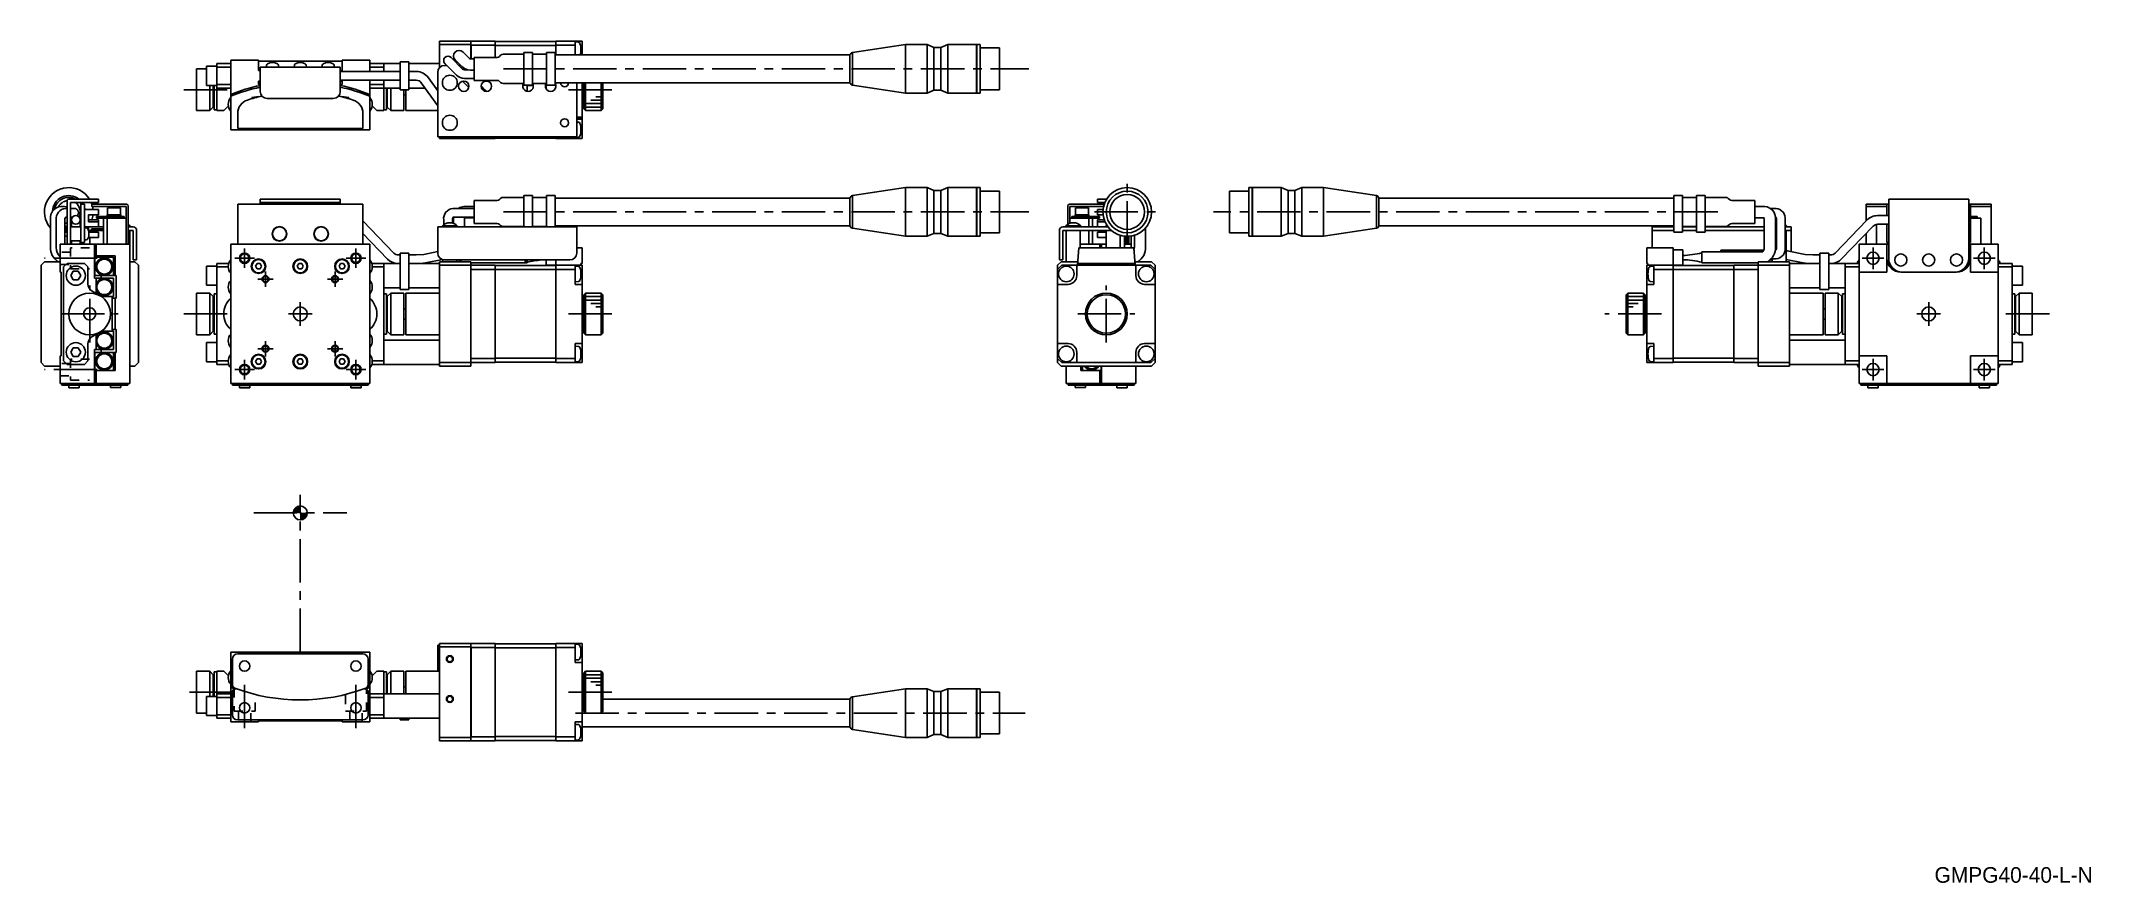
# Model space of a CAD drawing. Extents: x -172 to 417, y 17 to 259.
import ezdxf

# ---------------------------------------------------------------- set-up
doc = ezdxf.new("R2010")
doc.units = 0
doc.header["$LTSCALE"] = 10
doc.linetypes.add('CENTER', pattern=[2, 1.25, -0.25, 0.25, -0.25])
doc.linetypes.add('DOT', pattern=[0.5, 0.25, -0.25])
doc.layers.add('1', color=7, linetype='CONTINUOUS')
doc.layers.add('21', color=7, linetype='CONTINUOUS')
doc.styles.get("Standard").update_dxf_attribs({"font": 'FGP教科書体NT-M'})

msp = doc.modelspace()

# ---------------------------------------------------------------- texts
at = {"layer": '1', "color": 7}
msp.add_text('GMPG40-40-L-N', height=4.5, dxfattribs=at).set_placement((372.046875, 16.994824))

# ---------------------------------------------------------------- blocks, each defined once
blk = doc.blocks.new('AID2317')
at = {"layer": '21', "color": 7, "linetype": 'CONTINUOUS'}
blk.add_circle((-97.823223, 123.265417), 2, dxfattribs=at)
for centre, radius, start, end in [((-97.823223, 123.265417), 1.8, 90, 180), ((-97.823223, 123.265417), 1.6, 90, 180), ((-97.823223, 123.265417), 1.4, 90, 179.999955), ((-97.823223, 123.265417), 1.2, 90, 179.99997), ((-97.823223, 123.265417), 1, 90, 179.999964), ((-97.823225, 123.265419), 0.799999, 89.999799, 180.000086), ((-97.823223, 123.265417), 0.6, 89.99994, 180), ((-97.823223, 123.265417), 0.4, 90, 180), ((-97.823223, 123.265417), 0.2, 90, 180), ((-97.823223, 123.265417), 0.6, 269.99994, 0), ((-97.823223, 123.265417), 1.8, 270, 0), ((-97.823223, 123.265417), 1.6, 270, 0), ((-97.823223, 123.265417), 0.4, 270, 0), ((-97.823223, 123.265417), 0.2, 270, 0), ((-97.823223, 123.265417), 1.2, 270, 359.99997), ((-97.823223, 123.265417), 1.4, 270, 359.999955), ((-97.823223, 123.265417), 1, 270, 359.999964), ((-97.823225, 123.265419), 0.799999, 270.000201, 359.999914)]:
    blk.add_arc(centre, radius, start, end, dxfattribs=at)

# ---------------------------------------------------------------- linework, layer by layer
at = {"layer": '1', "color": 7, "linetype": 'CONTINUOUS'}
for p, q in [((-57.823223, 258.87525), (-48.823223, 258.87525)), ((-57.823223, 251.198125), (-57.823223, 258.87525)), ((-48.823223, 257.87525), (-57.823223, 257.87525)), ((-51.160693, 250.835379), (-54.463994, 254.13868)), ((-51.411449, 251.565273), (-53.300535, 253.454361)), ((-51.037794, 255.717103), (-49.148706, 253.828015)), ((-47.823226, 253.710858), (-48.865863, 253.710858)), ((-48.773223, 258.87525), (-48.823223, 258.82525)), ((-48.823223, 258.87525), (-48.823223, 253.710858)), ((-48.823223, 257.77525), (-48.723223, 257.67525)), ((-41.823223, 258.87525), (-48.773223, 258.87525)), ((-48.723223, 257.67525), (-48.723223, 253.710858)), ((-41.823223, 257.67525), (-48.723223, 257.67525)), ((-41.23744, 254.17525), (-47.823226, 254.17525)), ((-47.823226, 247.57525), (-47.823226, 254.17525)), ((-41.823223, 258.87525), (-41.823223, 254.17525)), ((-41.823223, 258.77525), (-24.323223, 258.77525)), ((-41.823223, 257.633828), (-24.323223, 257.633828)), ((-40.21612, 254.782356), (-40.530333, 254.468143)), ((-33.573223, 255.07525), (-39.509013, 255.07525)), ((-33.573226, 246.17525), (-33.573226, 255.57525)), ((-31.073226, 255.57525), (-33.573226, 255.57525)), ((-31.073226, 246.17525), (-31.073226, 255.57525)), ((-27.073223, 255.07525), (-31.073223, 255.07525)), ((-27.073226, 246.17525), (-27.073226, 255.57525)), ((-24.573226, 255.57525), (-27.073226, 255.57525)), ((-24.573226, 246.17525), (-24.573226, 255.57525)), ((60.219117, 254.87525), (-24.573226, 254.87525)), ((-16.823223, 258.87525), (-24.323223, 258.87525)), ((-24.323223, 258.87525), (-24.323223, 254.87525)), ((-24.323223, 257.67525), (-18.823223, 257.67525)), ((-18.823223, 258.87525), (-18.823223, 254.87525)), ((-17.837943, 258.539049), (-18.823223, 258.62525)), ((-16.823223, 258.87525), (-16.823223, 254.87525)), ((60.219117, 246.87525), (60.219117, 254.87525)), ((76.176774, 257.875249), (60.942791, 255.559575)), ((60.942791, 246.190924), (60.942791, 255.559575)), ((82.369773, 257.875249), (76.176774, 257.875249)), ((76.176774, 243.875251), (76.176774, 257.875249)), ((84.369773, 257.02525), (82.369773, 257.875249)), ((82.369773, 243.875251), (82.369773, 257.875249)), ((86.369773, 257.02525), (84.369773, 257.02525)), ((84.369773, 244.72525), (84.369773, 257.02525)), ((88.369773, 257.875249), (86.369773, 257.02525)), ((86.369773, 244.72525), (86.369773, 257.02525)), ((96.626773, 257.875249), (88.369773, 257.875249)), ((88.369773, 243.875251), (88.369773, 257.875249)), ((96.676773, 257.825249), (96.626773, 257.875249)), ((96.626773, 243.875251), (96.626773, 257.875249)), ((97.676775, 257.875249), (96.676773, 257.875249)), ((96.676773, 243.875251), (96.676773, 257.875249)), ((97.676775, 243.875251), (97.676775, 257.875249)), ((103.176776, 256.875248), (97.676775, 256.875248)), ((103.176776, 244.875252), (103.176776, 256.875248)), ((-127.623223, 238.87525), (-127.623223, 250.87525)), ((-124.823223, 250.87525), (-127.623223, 250.87525)), ((-121.823223, 251.62525), (-124.823223, 251.62525)), ((-124.823223, 251.62525), (-124.823223, 246.12525)), ((-121.823223, 252.37525), (-117.823223, 252.37525)), ((-121.823223, 252.37525), (-121.823223, 238.87525)), ((-117.823223, 251.37525), (-121.823223, 251.37525)), ((-109.823223, 253.37525), (-117.823223, 253.37525)), ((-117.823223, 233.37525), (-117.823223, 253.37525)), ((-109.823223, 253.37525), (-109.823223, 250.37525)), ((-85.823223, 253.07525), (-109.823223, 253.07525)), ((-109.823223, 250.37525), (-109.323223, 250.37525)), ((-109.323223, 251.37525), (-86.323223, 251.37525)), ((-109.323223, 251.37525), (-109.323223, 244.37525)), ((-107.526513, 251.90915), (-107.573223, 251.37525)), ((-104.073223, 251.37525), (-104.119933, 251.90915)), ((-99.526513, 251.90915), (-99.573223, 251.37525)), ((-96.073223, 251.37525), (-96.119933, 251.90915)), ((-91.526513, 251.90915), (-91.573223, 251.37525)), ((-88.073223, 251.37525), (-88.119933, 251.90915)), ((-86.323223, 251.37525), (-86.323223, 244.37525)), ((-86.323223, 250.37525), (-85.823223, 250.37525)), ((-69.073223, 250.12525), (-86.323223, 250.12525)), ((-86.323223, 247.62525), (-69.073223, 247.62525)), ((-85.823223, 250.37525), (-85.823223, 253.37525)), ((-77.823223, 253.37525), (-85.823223, 253.37525)), ((-77.823223, 253.37525), (-77.823223, 250.12525)), ((-69.073223, 252.37525), (-77.823223, 252.37525)), ((-73.823223, 251.37525), (-77.823223, 251.37525)), ((-77.823223, 247.62525), (-77.823223, 233.37525)), ((-73.823223, 252.37525), (-73.823223, 250.12525)), ((-73.823223, 238.87525), (-73.823223, 247.62525)), ((-66.573223, 252.87525), (-69.073223, 252.87525)), ((-69.073223, 244.87525), (-69.073223, 252.87525)), ((-66.573223, 244.87525), (-66.573223, 252.87525)), ((-57.823223, 252.37525), (-66.573223, 252.37525)), ((-64.478788, 250.12525), (-66.573223, 250.12525)), ((-66.573223, 247.62525), (-64.478788, 247.62525)), ((-58.323223, 244.543481), (-61.000702, 248.330104)), ((-58.323223, 231.37525), (-58.323223, 249.87525)), ((-56.323223, 251.87525), (-55.736097, 251.87525)), ((-56.231761, 252.370913), (-52.92846, 249.067612)), ((-52.200564, 251.87525), (-51.721424, 251.87525)), ((-49.728381, 250.61571), (-50.630363, 250.61571)), ((-50.630363, 248.11571), (-47.823226, 248.11571)), ((-48.865863, 250.533912), (-49.677392, 250.60352)), ((-47.823226, 250.533912), (-48.865863, 250.533912)), ((-47.823226, 247.57525), (-41.23744, 247.57525)), ((-124.823223, 246.12525), (-121.823223, 246.12525)), ((-123.823223, 238.87525), (-123.823223, 246.12525)), ((-122.823223, 246.12525), (-122.823223, 239.87525)), ((-122.823223, 241.87525), (-122.623223, 241.87525)), ((-122.623223, 239.07525), (-122.623223, 246.12525)), ((-121.823223, 246.37525), (-117.823223, 246.37525)), ((-117.823223, 245.37525), (-121.823223, 245.37525)), ((-111.742935, 242.66761), (-109.762399, 242.945957)), ((-111.693099, 242.313011), (-111.742935, 242.66761)), ((-109.823223, 247.37525), (-109.323223, 247.37525)), ((-109.823223, 247.37525), (-109.823223, 246.37525)), ((-109.823223, 246.37525), (-109.323223, 246.37525)), ((-109.762399, 242.945957), (-109.746495, 242.832799)), ((-107.323223, 242.37525), (-88.323223, 242.37525)), ((-86.323223, 247.37525), (-85.823223, 247.37525)), ((-86.323223, 246.37525), (-85.823223, 246.37525)), ((-85.884047, 242.945957), (-85.89995, 242.832799)), ((-83.903511, 242.66761), (-85.884047, 242.945957)), ((-85.823223, 247.37525), (-85.823223, 246.37525)), ((-83.953347, 242.313011), (-83.903511, 242.66761)), ((-77.823223, 246.37525), (-73.823223, 246.37525)), ((-77.823223, 245.37525), (-69.073223, 245.37525)), ((-73.023223, 245.37525), (-73.023223, 239.07525)), ((-73.023223, 241.87525), (-72.823223, 241.87525)), ((-72.823223, 239.87525), (-72.823223, 245.37525)), ((-71.823223, 245.37525), (-71.823223, 238.87525)), ((-69.073223, 244.87525), (-66.573223, 244.87525)), ((-68.023223, 244.87525), (-68.023223, 238.87525)), ((-68.023223, 243.37525), (-67.523223, 243.37525)), ((-67.523223, 244.87525), (-67.523223, 238.87525)), ((-66.573223, 245.37525), (-61.973193, 245.37525)), ((-63.041961, 246.886753), (-58.323223, 240.213281)), ((-58.911357, 245.37525), (-58.323223, 245.37525)), ((-51.190451, 247.329603), (-49.368869, 245.508022)), ((-45.819981, 245.973807), (-44.633273, 244.787099)), ((-44.768033, 244.442719), (-45.755753, 245.43044)), ((-40.530333, 247.282356), (-40.21612, 246.968143)), ((-39.509013, 246.67525), (-33.573223, 246.67525)), ((-33.573226, 246.63979), (-33.613757, 246.63979)), ((-33.573226, 246.17525), (-31.073226, 246.17525)), ((-32.623223, 244.405556), (-32.623223, 246.17525)), ((-31.177114, 246.175192), (-31.297256, 246.127086)), ((-31.073223, 246.67525), (-27.073223, 246.67525)), ((-30.906171, 246.365325), (-31.072948, 246.239843)), ((-27.123223, 245.126918), (-27.123223, 246.623581)), ((-27.073226, 246.17525), (-24.573226, 246.17525)), ((-24.573226, 246.87525), (60.219117, 246.87525)), ((-18.323223, 246.87525), (-18.323223, 231.37525)), ((-16.823223, 246.87525), (-16.823223, 230.87525)), ((-16.823223, 242.37525), (-16.323223, 242.37525)), ((-16.323223, 239.37525), (-16.323223, 246.87525)), ((-15.823223, 246.87525), (-15.823223, 238.87525)), ((-11.323223, 238.87525), (-11.323223, 246.87525)), ((-10.823223, 246.87525), (-10.823223, 239.37525)), ((60.942791, 246.190924), (76.176774, 243.875251)), ((76.176774, 243.875251), (82.369773, 243.875251)), ((82.369773, 243.875251), (84.369773, 244.72525)), ((84.369773, 244.72525), (86.369773, 244.72525)), ((86.369773, 244.72525), (88.369773, 243.875251)), ((88.369773, 243.875251), (96.626773, 243.875251)), ((96.626773, 243.875251), (96.676773, 243.925251)), ((96.676773, 243.875251), (97.676775, 243.875251)), ((97.676775, 244.875252), (103.176776, 244.875252)), ((-127.623223, 238.87525), (-123.823223, 238.87525)), ((-123.823223, 238.87525), (-122.823223, 239.87525)), ((-122.623223, 239.07525), (-121.823223, 239.07525)), ((-121.823223, 238.87525), (-119.823223, 238.87525)), ((-119.823223, 238.87525), (-118.487136, 240.211336)), ((-115.823223, 233.77525), (-115.823223, 238.093054)), ((-79.823223, 238.093054), (-79.823223, 233.77525)), ((-77.159309, 240.211336), (-75.823223, 238.87525)), ((-75.823223, 238.87525), (-73.823223, 238.87525)), ((-73.823223, 239.07525), (-73.023223, 239.07525)), ((-72.823223, 239.87525), (-71.823223, 238.87525)), ((-71.823223, 238.87525), (-68.023223, 238.87525)), ((-67.523223, 238.87525), (-58.323223, 238.87525)), ((-18.323223, 236.974884), (-16.823223, 236.974884)), ((-18.323223, 236.62525), (-17.123223, 236.62525)), ((-16.823223, 236.37525), (-18.323223, 236.37525)), ((-17.123223, 236.62525), (-17.123223, 236.660213)), ((-16.823223, 236.660213), (-17.123223, 236.660213)), ((-16.323223, 239.37525), (-15.823223, 238.87525)), ((-15.823223, 238.87525), (-11.323223, 238.87525)), ((-11.323223, 238.87525), (-10.823223, 239.37525)), ((-77.823223, 233.37525), (-117.823223, 233.37525)), ((-79.823223, 233.77525), (-115.823223, 233.77525)), ((-18.323223, 231.37525), (-58.323223, 231.37525)), ((-57.823223, 230.87525), (-57.823223, 231.37525)), ((-48.823223, 230.87525), (-57.823223, 230.87525)), ((-48.823223, 231.37525), (-48.823223, 230.87525)), ((-48.823223, 230.92525), (-48.773223, 230.87525)), ((-41.823223, 230.87525), (-48.773223, 230.87525)), ((-41.823223, 231.37525), (-41.823223, 230.87525)), ((-41.823223, 230.97525), (-24.323223, 230.97525)), ((-24.323223, 231.37525), (-24.323223, 230.87525)), ((-16.823223, 230.87525), (-24.323223, 230.87525)), ((-18.823223, 231.37525), (-18.823223, 230.87525)), ((-18.823223, 231.12525), (-17.837943, 231.21145)), ((-17.837943, 235.539049), (-18.323223, 235.581505)), ((-164.871334, 212.952894), (-164.871334, 200.452894)), ((-164.371334, 213.452894), (-155.871334, 213.452894)), ((-155.871334, 212.452894), (-163.871334, 212.452894)), ((-163.871334, 212.452894), (-163.871334, 200.452894)), ((-155.871334, 213.452894), (-155.871334, 212.452894)), ((-109.323223, 213.452894), (-109.323223, 211.952894)), ((-109.323223, 213.452894), (-86.323223, 213.452894)), ((-86.323223, 212.452894), (-109.323223, 212.452894)), ((-86.323223, 211.952894), (-86.323223, 213.452894)), ((-47.823226, 206.452894), (-47.823226, 213.052894)), ((-41.23744, 213.052894), (-47.823226, 213.052894)), ((-40.21612, 213.660001), (-40.530333, 213.345787)), ((-33.573223, 213.952894), (-39.509013, 213.952894)), ((-31.073226, 214.452894), (-33.573226, 214.452894)), ((-33.573226, 205.452894), (-33.573226, 214.452894)), ((-31.073226, 205.452894), (-31.073226, 214.452894)), ((-27.073223, 213.952894), (-31.073223, 213.952894)), ((-24.573226, 214.452894), (-27.073226, 214.452894)), ((-27.073226, 205.452894), (-27.073226, 214.452894)), ((-24.573226, 205.452894), (-24.573226, 214.452894)), ((60.219117, 213.752894), (-24.573226, 213.752894)), ((60.219117, 205.752894), (60.219117, 213.752894)), ((76.176774, 216.752893), (60.942791, 214.43722)), ((60.942791, 205.068569), (60.942791, 214.43722)), ((76.176774, 202.752895), (76.176774, 216.752893)), ((82.369773, 216.752893), (76.176774, 216.752893)), ((82.369773, 202.752895), (82.369773, 216.752893)), ((84.369773, 215.902894), (82.369773, 216.752893)), ((84.369773, 203.602894), (84.369773, 215.902894)), ((86.369773, 215.902894), (84.369773, 215.902894)), ((88.369773, 216.752893), (86.369773, 215.902894)), ((86.369773, 203.602894), (86.369773, 215.902894)), ((88.369773, 202.752895), (88.369773, 216.752893)), ((96.626773, 216.752893), (88.369773, 216.752893)), ((96.626773, 202.752895), (96.626773, 216.752893)), ((96.676773, 216.702893), (96.626773, 216.752893)), ((96.676773, 202.752895), (96.676773, 216.752893)), ((97.676775, 216.752893), (96.676773, 216.752893)), ((97.676775, 202.752895), (97.676775, 216.752893)), ((103.176776, 215.752892), (97.676775, 215.752892)), ((103.176776, 203.752896), (103.176776, 215.752892)), ((131.424887, 212.452894), (131.424887, 213.452894)), ((133.982666, 213.452894), (131.424887, 213.452894)), ((133.46656, 212.452894), (131.424887, 212.452894)), ((169.364008, 215.752892), (169.364008, 203.752896)), ((174.864009, 215.752892), (169.364008, 215.752892)), ((174.864009, 216.752893), (174.864009, 202.752895)), ((175.864011, 216.752893), (174.864009, 216.752893)), ((175.864011, 216.752893), (175.864011, 202.752895)), ((175.914011, 216.752893), (175.864011, 216.702893)), ((175.914011, 216.752893), (175.914011, 202.752895)), ((184.171011, 216.752893), (175.914011, 216.752893)), ((184.171011, 216.752893), (184.171011, 202.752895)), ((186.171011, 215.902894), (184.171011, 216.752893)), ((186.171011, 215.902894), (186.171011, 203.602894)), ((188.171011, 215.902894), (186.171011, 215.902894)), ((190.171011, 216.752893), (188.171011, 215.902894)), ((188.171011, 215.902894), (188.171011, 203.602894)), ((190.171011, 216.752893), (190.171011, 202.752895)), ((196.36401, 216.752893), (190.171011, 216.752893)), ((196.36401, 216.752893), (196.36401, 202.752895)), ((211.597993, 214.43722), (196.36401, 216.752893)), ((211.597993, 214.43722), (211.597993, 205.068569)), ((212.321666, 213.752894), (212.321666, 205.752894)), ((297.11401, 213.752894), (212.321666, 213.752894)), ((299.61401, 214.452894), (297.11401, 214.452894)), ((297.11401, 214.452894), (297.11401, 203.952894)), ((303.614006, 213.952894), (299.614006, 213.952894)), ((299.61401, 214.452894), (299.61401, 203.952894)), ((306.11401, 214.452894), (303.61401, 214.452894)), ((303.61401, 214.452894), (303.61401, 203.952894)), ((312.049796, 213.952894), (306.114006, 213.952894)), ((306.11401, 214.452894), (306.11401, 203.952894)), ((313.071117, 213.345787), (312.756903, 213.660001)), ((320.36401, 213.052894), (313.778223, 213.052894)), ((320.36401, 213.052894), (320.36401, 206.452894)), ((358.864006, 213.452894), (381.864006, 213.452894)), ((358.864006, 196.452894), (358.864006, 213.452894)), ((381.864006, 213.452894), (381.864006, 196.452894)), ((-169.681816, 207.701423), (-169.681816, 199.701423)), ((-168.000881, 207.527306), (-168.000881, 199.527306)), ((-165.606943, 211.301423), (-166.667603, 211.301423)), ((-165.500881, 200.452894), (-165.500881, 207.527306)), ((-165.388952, 208.090165), (-165.334086, 208.192852)), ((-164.871334, 210.777306), (-165.336668, 210.777306)), ((-165.334086, 208.192852), (-165.26835, 208.277342)), ((-165.268385, 208.277306), (-164.871334, 208.277306)), ((-165.26835, 208.277342), (-165.245821, 208.296633)), ((-162.861794, 210.777306), (-163.871334, 210.777306)), ((-163.871334, 208.277306), (-163.310932, 208.277306)), ((-163.621334, 207.452894), (-163.621334, 205.452894)), ((-161.121334, 205.452894), (-161.121334, 207.452894)), ((-160.871334, 200.952894), (-160.871334, 211.952894)), ((-160.871334, 211.952894), (-159.871334, 211.952894)), ((-159.871334, 200.952894), (-159.871334, 211.952894)), ((-159.871334, 210.452894), (-155.871334, 210.452894)), ((-155.871334, 208.952894), (-158.671334, 208.952894)), ((-158.671334, 208.952894), (-158.671334, 206.952894)), ((-158.671334, 207.452894), (-155.871334, 207.452894)), ((-158.671334, 206.952894), (-155.871334, 206.952894)), ((-157.771334, 211.952894), (-157.771334, 211.352894)), ((-147.771334, 211.952894), (-157.771334, 211.952894)), ((-147.871334, 211.352894), (-157.771334, 211.352894)), ((-156.442041, 208.452894), (-156.442041, 207.952894)), ((-148.45031, 208.452894), (-156.442041, 208.452894)), ((-147.871334, 207.952894), (-156.442041, 207.952894)), ((-156.163695, 208.452894), (-156.163695, 207.952894)), ((-155.871334, 210.452894), (-155.871334, 208.952894)), ((-155.871334, 207.452894), (-155.871334, 205.452894)), ((-154.371334, 200.452894), (-154.371334, 207.952894)), ((-153.371334, 208.952894), (-153.371334, 208.452894)), ((-153.371334, 208.952894), (-149.371334, 208.952894)), ((-153.371334, 207.952894), (-153.371334, 200.452894)), ((-153.271334, 210.952894), (-153.271334, 208.952894)), ((-149.471334, 210.952894), (-153.271334, 210.952894)), ((-149.726953, 208.452894), (-149.726953, 207.952894)), ((-149.471334, 208.952894), (-149.471334, 210.952894)), ((-149.371334, 208.452894), (-149.371334, 208.952894)), ((-148.45031, 208.452894), (-148.45031, 207.952894)), ((-147.871334, 211.352894), (-147.871334, 200.452894)), ((-147.271334, 200.452894), (-147.271334, 211.452894)), ((-115.823223, 211.952894), (-79.823223, 211.952894)), ((-115.823223, 211.952894), (-115.823223, 200.452894)), ((-79.823223, 211.952894), (-79.823223, 200.452894)), ((-70.902507, 197.943607), (-79.823223, 207.181279)), ((-56.597878, 207.527306), (-56.597878, 206.071696)), ((-54.097878, 206.563886), (-54.097878, 207.527306)), ((-53.985948, 208.090165), (-53.931083, 208.192852)), ((-47.823226, 210.777306), (-53.933664, 210.777306)), ((-53.933664, 208.277306), (-47.823226, 208.277306)), ((-53.931083, 208.192852), (-53.86538, 208.27731)), ((-53.731451, 208.277354), (-53.769164, 207.701423)), ((-53.769164, 207.701423), (-53.769164, 206.461624)), ((-47.823226, 211.301423), (-50.754951, 211.301423)), ((-50.754951, 208.101423), (-47.823226, 208.101423)), ((-50.569164, 207.701423), (-50.496383, 208.10153)), ((-50.569164, 205.452894), (-50.569164, 207.701423)), ((-47.823226, 206.452894), (-41.23744, 206.452894)), ((122.824887, 211.452894), (122.824887, 206.19061)), ((133.279589, 211.952894), (123.324887, 211.952894)), ((133.110198, 211.352894), (123.424887, 211.352894)), ((123.424887, 206.481321), (123.424887, 211.352894)), ((123.424887, 207.952894), (131.995594, 207.952894)), ((124.003863, 207.952894), (124.003863, 208.452894)), ((124.003863, 208.452894), (131.995594, 208.452894)), ((124.924887, 208.952894), (128.924887, 208.952894)), ((124.924887, 208.952894), (124.924887, 208.452894)), ((128.824887, 210.952894), (125.024887, 210.952894)), ((125.024887, 210.952894), (125.024887, 208.952894)), ((125.280505, 207.952894), (125.280505, 208.452894)), ((128.824887, 208.952894), (128.824887, 210.952894)), ((128.924887, 208.452894), (128.924887, 208.952894)), ((128.924887, 205.452894), (128.924887, 207.952894)), ((129.924887, 207.952894), (129.924887, 205.452894)), ((131.424887, 210.452894), (131.424887, 208.952894)), ((132.959976, 210.452894), (131.424887, 210.452894)), ((131.424887, 208.952894), (132.970753, 208.952894)), ((133.313534, 207.452894), (131.424887, 207.452894)), ((131.424887, 207.452894), (131.424887, 205.452894)), ((133.509282, 206.952894), (131.424887, 206.952894)), ((131.717248, 207.952894), (131.717248, 208.452894)), ((131.995594, 207.952894), (131.995594, 208.452894)), ((313.778223, 206.452894), (320.36401, 206.452894)), ((323.295734, 211.301423), (320.36401, 211.301423)), ((320.36401, 208.101423), (323.037172, 208.101423)), ((322.98005, 208.203876), (323.109948, 207.701423)), ((323.109948, 207.701423), (323.109948, 199.701423)), ((326.474447, 210.777306), (324.87791, 210.777306)), ((326.271536, 208.277306), (326.406134, 208.277306)), ((326.309948, 199.701423), (326.309948, 207.701423)), ((326.383601, 208.296633), (326.453778, 208.219901)), ((326.453778, 208.219901), (326.508046, 208.129067)), ((326.508046, 208.129067), (326.55095, 208.031987)), ((326.638661, 207.527306), (326.638661, 199.527306)), ((329.138661, 199.527306), (329.138661, 207.527306)), ((352.580237, 207.405192), (343.44329, 197.943607)), ((358.864006, 211.952894), (352.364006, 211.952894)), ((352.364006, 211.952894), (352.364006, 207.181279)), ((358.364006, 211.352894), (352.364006, 211.352894)), ((358.864006, 208.702894), (355.637431, 208.702894)), ((358.364006, 211.952894), (358.364006, 208.702894)), ((388.364006, 211.952894), (381.864006, 211.952894)), ((382.364006, 200.952894), (382.364006, 211.952894)), ((388.364006, 211.352894), (382.364006, 211.352894)), ((384.283718, 208.452894), (382.364006, 208.452894)), ((382.364006, 207.952894), (385.364006, 207.952894)), ((384.283718, 208.452894), (384.283718, 207.952894)), ((385.364006, 200.452894), (385.364006, 207.952894)), ((388.364006, 211.952894), (388.364006, 200.452894)), ((-166.871334, 200.452894), (-166.871334, 192.452894)), ((-166.871334, 200.452894), (-146.871334, 200.452894)), ((-165.371334, 204.452894), (-165.371334, 205.452894)), ((-165.371334, 205.452894), (-164.871334, 205.452894)), ((-164.871334, 204.452894), (-165.371334, 204.452894)), ((-165.295095, 203.952894), (-164.871334, 203.952894)), ((-160.871334, 205.452894), (-163.871334, 205.452894)), ((-163.871334, 201.452894), (-160.871334, 201.452894)), ((-163.621334, 201.452894), (-163.621334, 200.452894)), ((-161.121334, 205.745142), (-160.871334, 205.745142)), ((-161.121334, 200.452894), (-161.121334, 201.452894)), ((-160.871334, 200.952894), (-159.871334, 200.952894)), ((-159.871334, 205.452894), (-154.371334, 205.452894)), ((-159.337434, 205.156184), (-159.871334, 205.202894)), ((-159.871334, 201.702894), (-159.337434, 201.749604)), ((-155.871334, 202.452894), (-158.742907, 202.452894)), ((-158.671334, 205.452894), (-158.671334, 204.221009)), ((-154.371334, 204.452894), (-158.671334, 204.452894)), ((-158.613294, 203.952894), (-155.871334, 203.952894)), ((-158.371334, 203.952894), (-158.371334, 204.452894)), ((-158.371334, 200.452894), (-158.371334, 202.452894)), ((-157.871334, 204.452894), (-157.871334, 204.952894)), ((-154.371334, 204.952894), (-157.871334, 204.952894)), ((-157.031079, 190.702894), (-157.031079, 200.452894)), ((-156.492398, 200.452894), (-156.492398, 197.152894)), ((-155.871334, 204.952894), (-155.871334, 204.452894)), ((-155.871334, 203.952894), (-155.871334, 202.452894)), ((-147.271334, 205.745142), (-146.721334, 205.745142)), ((-147.271334, 205.452894), (-145.871334, 205.452894)), ((-145.871334, 204.452894), (-147.271334, 204.452894)), ((-146.871334, 160.452894), (-146.871334, 204.452894)), ((-146.721334, 205.452894), (-146.721334, 205.745142)), ((-145.871334, 195.952894), (-145.871334, 204.452894)), ((-144.871334, 204.452894), (-144.871334, 195.952894)), ((-117.823223, 200.452894), (-117.823223, 160.452894)), ((-77.823223, 200.452894), (-117.823223, 200.452894)), ((-79.823223, 203.582388), (-72.700856, 196.206961)), ((-77.823223, 160.452894), (-77.823223, 200.452894)), ((-58.323223, 205.452894), (-18.323223, 205.452894)), ((-58.323223, 205.452894), (-58.323223, 197.952894)), ((-56.973223, 205.745142), (-52.673223, 205.745142)), ((-56.973223, 205.745142), (-56.973223, 205.452894)), ((-52.673223, 205.452894), (-52.673223, 205.745142)), ((-40.530333, 206.160001), (-40.21612, 205.845787)), ((-39.509013, 205.552894), (-33.573226, 205.552894)), ((-31.073226, 205.552894), (-27.073226, 205.552894)), ((-24.573226, 205.752894), (60.219117, 205.752894)), ((-18.323223, 205.452894), (-18.323223, 197.952894)), ((60.942791, 205.068569), (76.176774, 202.752895)), ((76.176774, 202.752895), (82.369773, 202.752895)), ((82.369773, 202.752895), (84.369773, 203.602894)), ((84.369773, 203.602894), (86.369773, 203.602894)), ((86.369773, 203.602894), (88.369773, 202.752895)), ((88.369773, 202.752895), (96.626773, 202.752895)), ((96.626773, 202.752895), (96.676773, 202.802895)), ((96.676773, 202.752895), (97.676775, 202.752895)), ((97.676775, 203.752896), (103.176776, 203.752896)), ((120.424887, 195.952894), (120.424887, 204.452894)), ((134.401302, 205.452894), (121.424887, 205.452894)), ((121.424887, 204.452894), (135.352143, 204.452894)), ((121.424887, 204.452894), (121.424887, 195.952894)), ((122.274887, 205.745142), (126.574887, 205.745142)), ((122.274887, 205.745142), (122.274887, 205.452894)), ((122.424887, 204.452894), (122.424887, 195.452894)), ((126.424887, 199.452894), (126.424887, 204.452894)), ((126.424887, 200.452894), (133.924887, 200.452894)), ((126.574887, 205.452894), (126.574887, 205.745142)), ((128.924887, 200.452894), (128.924887, 204.452894)), ((129.924887, 200.452894), (129.924887, 204.452894)), ((131.424887, 203.952894), (131.424887, 202.452894)), ((133.924887, 203.952894), (131.424887, 203.952894)), ((131.424887, 202.452894), (133.924887, 202.452894)), ((132.045951, 199.452894), (132.045951, 200.452894)), ((132.584632, 200.452894), (132.584632, 199.452894)), ((133.774887, 205.745142), (134.185731, 205.745142)), ((133.774887, 205.745142), (133.774887, 205.452894)), ((133.924887, 204.452894), (133.924887, 199.452894)), ((137.924887, 199.452894), (137.924887, 203.044691)), ((139.174887, 199.452894), (139.174887, 202.79319)), ((139.174887, 201.452894), (139.424887, 201.452894)), ((141.054434, 200.452894), (139.174887, 200.452894)), ((139.424887, 200.452894), (139.424887, 202.770775)), ((140.424887, 200.452894), (140.424887, 202.770775)), ((141.054434, 202.84463), (141.054434, 199.527306)), ((142.035369, 203.078626), (142.035369, 199.701423)), ((145.235369, 199.701423), (145.235369, 205.192328)), ((169.364008, 203.752896), (174.864009, 203.752896)), ((174.864009, 202.752895), (175.864011, 202.752895)), ((175.864011, 202.802895), (175.914011, 202.752895)), ((175.914011, 202.752895), (184.171011, 202.752895)), ((184.171011, 202.752895), (186.171011, 203.602894)), ((186.171011, 203.602894), (188.171011, 203.602894)), ((188.171011, 203.602894), (190.171011, 202.752895)), ((190.171011, 202.752895), (196.36401, 202.752895)), ((196.36401, 202.752895), (211.597993, 205.068569)), ((212.321666, 205.752894), (297.11401, 205.752894)), ((290.864006, 199.452894), (290.864006, 205.452894)), ((290.864006, 205.452894), (297.11401, 205.452894)), ((297.114006, 204.452894), (290.864006, 204.452894)), ((297.11401, 203.952894), (299.61401, 203.952894)), ((303.614006, 204.452894), (299.614006, 204.452894)), ((299.61401, 205.552894), (303.61401, 205.552894)), ((303.61401, 205.452894), (299.61401, 205.452894)), ((303.61401, 203.952894), (306.11401, 203.952894)), ((323.109948, 204.452894), (306.114006, 204.452894)), ((306.11401, 205.552894), (312.049796, 205.552894)), ((323.109948, 205.452894), (306.11401, 205.452894)), ((312.756903, 205.845787), (313.071117, 206.160001)), ((326.309948, 205.745142), (326.638661, 205.745142)), ((326.638661, 205.452894), (326.309948, 205.452894)), ((326.638661, 204.452894), (326.309948, 204.452894)), ((329.138661, 205.745142), (329.514006, 205.745142)), ((329.138661, 205.452894), (330.864006, 205.452894)), ((330.864006, 204.452894), (329.138661, 204.452894)), ((329.364006, 195.452894), (329.364006, 204.452894)), ((329.514006, 205.452894), (329.514006, 205.745142)), ((330.864006, 198.346786), (330.864006, 205.452894)), ((345.241639, 196.206961), (354.378586, 205.668546)), ((358.864006, 200.452894), (350.364006, 200.452894)), ((350.364006, 200.452894), (350.364006, 160.452894)), ((352.364006, 203.582388), (352.364006, 200.452894)), ((355.364006, 200.452894), (355.364006, 206.181402)), ((355.637431, 206.202894), (358.864006, 206.202894)), ((358.364006, 206.202894), (358.364006, 200.952894)), ((358.364006, 200.952894), (358.864006, 200.952894)), ((358.364006, 192.452894), (358.364006, 200.452894)), ((381.864006, 200.952894), (382.364006, 200.952894)), ((390.364006, 200.452894), (381.864006, 200.452894)), ((382.364006, 200.452894), (382.364006, 192.452894)), ((390.364006, 160.452894), (390.364006, 200.452894)), ((-171.371334, 195.452894), (-172.371334, 194.452894)), ((-171.371334, 195.452894), (-166.871334, 195.452894)), ((-164.871334, 194.952894), (-165.871334, 193.952894)), ((-164.871334, 194.952894), (-159.871334, 194.952894)), ((-158.871334, 193.952894), (-159.871334, 194.952894)), ((-151.055607, 197.152894), (-157.031079, 197.152894)), ((-157.031079, 196.752894), (-151.494759, 196.752894)), ((-156.883833, 196.752894), (-156.883833, 191.502894)), ((-155.371334, 197.152894), (-155.371334, 196.752894)), ((-151.494759, 191.502894), (-151.494759, 196.752894)), ((-151.055607, 197.152894), (-151.055607, 191.502894)), ((-146.871334, 195.452894), (-145.371334, 195.452894)), ((-144.871334, 195.952894), (-145.871334, 195.952894)), ((-144.371334, 194.452894), (-145.371334, 195.452894)), ((-121.823223, 194.952894), (-118.38504, 194.952894)), ((-121.823223, 165.952894), (-121.823223, 194.952894)), ((-110.256236, 194.902894), (-110.689248, 194.152894)), ((-110.256236, 194.902894), (-109.39021, 194.902894)), ((-109.39021, 194.902894), (-108.957197, 194.152894)), ((-98.256236, 194.902894), (-98.689248, 194.152894)), ((-98.256236, 194.902894), (-97.39021, 194.902894)), ((-97.39021, 194.902894), (-96.957197, 194.152894)), ((-86.256236, 194.902894), (-86.689248, 194.152894)), ((-86.256236, 194.902894), (-85.39021, 194.902894)), ((-85.39021, 194.902894), (-84.957197, 194.152894)), ((-70.251091, 194.952894), (-77.261405, 194.952894)), ((-73.823223, 194.952894), (-73.823223, 165.952894)), ((-69.643662, 194.941507), (-70.251109, 194.952894)), ((-69.073223, 197.409259), (-69.643662, 197.409259)), ((-69.073223, 194.941507), (-69.643662, 194.941507)), ((-66.573223, 197.909259), (-69.073223, 197.909259)), ((-69.073223, 187.452894), (-69.073223, 197.909259)), ((-66.573223, 187.452894), (-66.573223, 197.909259)), ((-64.478788, 197.409259), (-66.573223, 197.409259)), ((-64.478788, 194.941507), (-66.573223, 194.941507)), ((-62.265014, 197.563317), (-64.478788, 197.409259)), ((-63.230315, 194.944778), (-64.478788, 194.941507)), ((-63.229993, 194.944796), (-61.777648, 195.111282)), ((-57.823223, 194.952894), (-63.103846, 194.952894)), ((-58.323223, 198.346786), (-62.265014, 197.563317)), ((-61.777648, 195.111282), (-56.981925, 196.064479)), ((-57.823223, 195.452894), (-48.823223, 195.452894)), ((-57.823223, 195.452894), (-57.823223, 165.452894)), ((-56.823223, 196.016402), (-56.823223, 195.452894)), ((-56.323223, 195.952894), (-20.323223, 195.952894)), ((-52.823223, 195.452894), (-52.823223, 195.952894)), ((-52.224194, 195.951923), (-51.492099, 195.452813)), ((-48.823223, 195.452894), (-48.823223, 165.452894)), ((-48.823223, 195.101423), (-32.623223, 195.101423)), ((-33.123223, 195.952829), (-33.123223, 195.234519)), ((-32.765369, 195.537891), (-32.691274, 195.617585)), ((-32.698363, 195.932688), (-32.708213, 195.952875)), ((-32.654252, 195.823615), (-32.698363, 195.932688)), ((-32.691274, 195.617585), (-32.645366, 195.715653)), ((-32.645366, 195.715653), (-32.654252, 195.823615)), ((-32.623223, 195.101423), (-32.623223, 195.952894)), ((-27.123223, 194.452894), (-27.123223, 195.952894)), ((-24.323223, 195.952894), (-24.323223, 166.452894)), ((-18.323223, 199.452894), (-16.823223, 199.452894)), ((-17.123223, 194.452894), (-17.123223, 194.952894)), ((-16.823223, 194.952894), (-17.123223, 194.952894)), ((-16.823223, 199.452894), (-16.823223, 194.952894)), ((120.924887, 195.452894), (119.924887, 194.452894)), ((121.424887, 195.952894), (120.424887, 195.952894)), ((125.744814, 195.452894), (120.924887, 195.452894)), ((125.674887, 194.452894), (126.024517, 199.452894)), ((142.139924, 194.952894), (125.70985, 194.952894)), ((141.825253, 199.452894), (126.024521, 199.452894)), ((141.054434, 199.527306), (141.052677, 199.452894)), ((141.825257, 199.452894), (142.174887, 194.452894)), ((142.035369, 199.701423), (141.870441, 198.807606)), ((146.924887, 195.452894), (142.10496, 195.452894)), ((147.924887, 194.452894), (146.924887, 195.452894)), ((296.864006, 199.452894), (289.364006, 199.452894)), ((289.364006, 194.952894), (289.364006, 199.452894)), ((289.364006, 194.952894), (289.664006, 194.952894)), ((289.664006, 194.952894), (289.664006, 194.452894)), ((296.864006, 166.452894), (296.864006, 199.452894)), ((296.864006, 198.852894), (299.664006, 198.852894)), ((299.664006, 198.852894), (299.664006, 194.452894)), ((301.055983, 195.952894), (299.664006, 195.952894)), ((305.164006, 198.301423), (305.164006, 195.101423)), ((322.574542, 198.301423), (305.164006, 198.301423)), ((305.164006, 195.101423), (321.364006, 195.101423)), ((310.574953, 198.777306), (310.574953, 198.301423)), ((322.932289, 198.777306), (310.574953, 198.777306)), ((321.364006, 195.452894), (330.364006, 195.452894)), ((321.364006, 165.452894), (321.364006, 195.452894)), ((322.635762, 198.341403), (322.569072, 198.299249)), ((322.711419, 198.414444), (322.635762, 198.341403)), ((325.364006, 195.952894), (324.764208, 195.952894)), ((325.091736, 196.277306), (326.474447, 196.277306)), ((325.364006, 196.277306), (325.364006, 195.452894)), ((326.406165, 198.777306), (326.235307, 198.777306)), ((326.40613, 198.77727), (326.383601, 198.75798)), ((326.471866, 198.861761), (326.40613, 198.77727)), ((326.526732, 198.964448), (326.471866, 198.861761)), ((329.364006, 196.096023), (334.318432, 195.111282)), ((329.71439, 198.575284), (329.36466, 198.634851)), ((334.805798, 197.563317), (329.71439, 198.575284)), ((330.364006, 165.452894), (330.364006, 195.452894)), ((335.876162, 194.952894), (330.364006, 194.952894)), ((334.318432, 195.111282), (335.643766, 194.952775)), ((337.019571, 197.409259), (334.805798, 197.563317)), ((337.019571, 194.941507), (335.876161, 194.952894)), ((339.114006, 197.409259), (337.019571, 197.409259)), ((339.114006, 194.941507), (337.019571, 194.941507)), ((341.614006, 197.909259), (339.114006, 197.909259)), ((339.114006, 197.909259), (339.114006, 187.452894)), ((341.614006, 197.909259), (341.614006, 187.452894)), ((342.184445, 197.409259), (341.614006, 197.409259)), ((342.184445, 194.941507), (341.614006, 194.941507)), ((342.791893, 194.952894), (342.184445, 194.941507)), ((350.364006, 194.952894), (342.791893, 194.952894)), ((346.364006, 165.952894), (346.364006, 194.952894)), ((390.364006, 194.952894), (394.364006, 194.952894)), ((394.364006, 194.952894), (394.364006, 165.952894)), ((-172.371334, 166.452894), (-172.371334, 194.452894)), ((-166.571334, 192.452894), (-166.871334, 192.452894)), ((-166.571334, 168.452894), (-166.571334, 192.452894)), ((-165.871334, 166.952894), (-165.871334, 193.952894)), ((-163.81471, 191.452894), (-163.093022, 192.702894)), ((-163.093022, 190.202894), (-163.81471, 191.452894)), ((-163.093022, 192.702894), (-161.649646, 192.702894)), ((-161.649646, 190.202894), (-163.093022, 190.202894)), ((-161.649646, 192.702894), (-160.927958, 191.452894)), ((-160.927958, 191.452894), (-161.649646, 190.202894)), ((-158.871334, 193.952894), (-158.871334, 189.113148)), ((-157.031079, 191.502894), (-150.726094, 191.502894)), ((-151.494759, 190.702894), (-157.031079, 190.702894)), ((-156.492398, 186.296293), (-156.492398, 190.702894)), ((-155.291148, 191.502894), (-155.061395, 191.716702)), ((-155.061395, 190.489086), (-155.291148, 190.702894)), ((-155.071334, 191.502894), (-155.071334, 190.702894)), ((-153.32059, 191.7021), (-153.105292, 191.502894)), ((-153.105292, 190.702894), (-153.32059, 190.503689)), ((-151.494759, 185.452894), (-151.494759, 190.702894)), ((-150.726094, 191.502894), (-150.726094, 184.952894)), ((-144.371334, 194.452894), (-144.371334, 166.452894)), ((-124.823223, 194.202894), (-124.823223, 188.702894)), ((-121.823223, 194.202894), (-124.823223, 194.202894)), ((-124.823223, 188.702894), (-121.823223, 188.702894)), ((-118.521556, 193.952894), (-121.823223, 193.952894)), ((-110.689248, 194.152894), (-110.256236, 193.402894)), ((-109.39021, 193.402894), (-110.256236, 193.402894)), ((-108.957197, 194.152894), (-109.39021, 193.402894)), ((-98.689248, 194.152894), (-98.256236, 193.402894)), ((-97.39021, 193.402894), (-98.256236, 193.402894)), ((-96.957197, 194.152894), (-97.39021, 193.402894)), ((-86.689248, 194.152894), (-86.256236, 193.402894)), ((-85.39021, 193.402894), (-86.256236, 193.402894)), ((-84.957197, 194.152894), (-85.39021, 193.402894)), ((-73.823223, 193.952894), (-77.12489, 193.952894)), ((-48.823223, 194.452894), (-57.823223, 194.452894)), ((-48.723223, 194.452894), (-48.823223, 194.352894)), ((-48.823223, 193.302894), (-48.773223, 193.252894)), ((-48.773223, 193.252894), (-48.773223, 167.652894)), ((-41.823223, 193.252894), (-48.773223, 193.252894)), ((-41.823223, 194.452894), (-48.723223, 194.452894)), ((-41.823223, 194.452894), (-41.823223, 166.452894)), ((-41.823223, 194.352894), (-24.323223, 194.352894)), ((-41.823223, 193.211473), (-24.323223, 193.211473)), ((-16.823223, 194.452894), (-27.123223, 194.452894)), ((-24.323223, 193.252894), (-18.823223, 193.252894)), ((-18.823223, 194.452894), (-18.823223, 188.952894)), ((-17.837943, 194.116693), (-18.823223, 194.202894)), ((-18.823223, 189.702894), (-17.837943, 189.789095)), ((-16.823223, 188.952894), (-18.823223, 188.952894)), ((-16.823223, 194.452894), (-16.823223, 166.452894)), ((121.124887, 194.452894), (119.924887, 193.252894)), ((119.924887, 194.452894), (119.924887, 166.452894)), ((122.924887, 188.952894), (119.924887, 188.952894)), ((146.724887, 194.452894), (121.124887, 194.452894)), ((125.424887, 194.452894), (125.424887, 191.452894)), ((142.424887, 191.452894), (142.424887, 194.452894)), ((147.924887, 188.952894), (144.924887, 188.952894)), ((147.924887, 193.252894), (146.724887, 194.452894)), ((147.924887, 166.452894), (147.924887, 194.452894)), ((289.364006, 194.452894), (299.664006, 194.452894)), ((289.364006, 166.452894), (289.364006, 194.452894)), ((289.364006, 188.952894), (291.364006, 188.952894)), ((291.364006, 194.202894), (290.378727, 194.116693)), ((290.378727, 189.789095), (291.364006, 189.702894)), ((291.364006, 188.952894), (291.364006, 194.452894)), ((296.864006, 193.252894), (291.364006, 193.252894)), ((314.364006, 194.352894), (296.864006, 194.352894)), ((314.364006, 193.211473), (296.864006, 193.211473)), ((314.364006, 194.452894), (321.264006, 194.452894)), ((314.364006, 166.452894), (314.364006, 194.452894)), ((314.364006, 193.252894), (321.314006, 193.252894)), ((321.364006, 194.352894), (321.264006, 194.452894)), ((321.314006, 193.252894), (321.364006, 193.302894)), ((321.314006, 167.652894), (321.314006, 193.252894)), ((330.364006, 194.452894), (321.364006, 194.452894)), ((350.364006, 193.952894), (346.364006, 193.952894)), ((350.364006, 192.452894), (358.364006, 192.452894)), ((362.364006, 192.452894), (378.364006, 192.452894)), ((382.364006, 192.452894), (390.364006, 192.452894)), ((394.364006, 193.952894), (390.364006, 193.952894)), ((397.364006, 194.202894), (394.364006, 194.202894)), ((394.364006, 188.702894), (397.364006, 188.702894)), ((397.364006, 188.702894), (397.364006, 194.202894)), ((-157.621334, 186.948085), (-155.371334, 185.649047)), ((-151.494759, 185.452894), (-155.054709, 185.452894)), ((-151.871334, 175.452894), (-151.871334, 185.452894)), ((-150.726094, 184.952894), (-151.871334, 184.952894)), ((-151.055607, 184.952894), (-151.055607, 175.952894)), ((-127.623223, 174.452894), (-127.623223, 186.452894)), ((-123.823223, 186.452894), (-127.623223, 186.452894)), ((-123.823223, 174.452894), (-123.823223, 186.452894)), ((-122.823223, 185.452894), (-123.823223, 186.452894)), ((-122.823223, 185.452894), (-122.823223, 175.452894)), ((-122.623223, 183.452894), (-122.823223, 183.452894)), ((-122.623223, 174.652894), (-122.623223, 186.252894)), ((-121.823223, 186.252894), (-122.623223, 186.252894)), ((-73.823223, 187.952894), (-69.073223, 187.952894)), ((-73.023223, 186.252894), (-73.823223, 186.252894)), ((-73.023223, 186.252894), (-73.023223, 174.652894)), ((-72.823223, 183.452894), (-73.023223, 183.452894)), ((-71.823223, 186.452894), (-72.823223, 185.452894)), ((-72.823223, 175.452894), (-72.823223, 185.452894)), ((-71.823223, 186.452894), (-71.823223, 174.452894)), ((-68.023223, 186.452894), (-71.823223, 186.452894)), ((-69.073223, 187.452894), (-66.573223, 187.452894)), ((-68.023223, 186.452894), (-68.023223, 174.452894)), ((-67.523223, 186.452894), (-67.523223, 174.452894)), ((-57.823223, 186.452894), (-67.523223, 186.452894)), ((-66.573223, 187.952894), (-57.823223, 187.952894)), ((-16.323223, 182.952894), (-16.823223, 182.952894)), ((-15.823223, 186.452894), (-16.323223, 185.952894)), ((-16.323223, 174.952894), (-16.323223, 185.952894)), ((-15.823223, 186.452894), (-15.823223, 174.452894)), ((-11.323223, 186.452894), (-15.823223, 186.452894)), ((-11.323223, 174.452894), (-11.323223, 186.452894)), ((-10.823223, 185.952894), (-11.323223, 186.452894)), ((-10.823223, 185.952894), (-10.823223, 174.952894)), ((283.864006, 186.452894), (283.364006, 185.952894)), ((283.364006, 174.952894), (283.364006, 185.952894)), ((288.364006, 186.452894), (283.864006, 186.452894)), ((283.864006, 186.452894), (283.864006, 174.452894)), ((288.864006, 185.952894), (288.364006, 186.452894)), ((288.364006, 174.452894), (288.364006, 186.452894)), ((288.864006, 185.952894), (288.864006, 174.952894)), ((289.364006, 182.952894), (288.864006, 182.952894)), ((330.364006, 187.952894), (339.114006, 187.952894)), ((340.064006, 186.452894), (330.364006, 186.452894)), ((339.114006, 187.452894), (341.614006, 187.452894)), ((340.064006, 174.452894), (340.064006, 186.452894)), ((340.564006, 174.452894), (340.564006, 186.452894)), ((344.364006, 186.452894), (340.564006, 186.452894)), ((341.614006, 187.952894), (346.364006, 187.952894)), ((344.364006, 174.452894), (344.364006, 186.452894)), ((345.364006, 185.452894), (344.364006, 186.452894)), ((345.364006, 185.452894), (345.364006, 175.452894)), ((345.564006, 183.452894), (345.364006, 183.452894)), ((345.564006, 174.652894), (345.564006, 186.252894)), ((346.364006, 186.252894), (345.564006, 186.252894)), ((395.164006, 186.252894), (394.364006, 186.252894)), ((395.164006, 186.252894), (395.164006, 174.652894)), ((395.364006, 183.452894), (395.164006, 183.452894)), ((396.364006, 186.452894), (395.364006, 185.452894)), ((395.364006, 175.452894), (395.364006, 185.452894)), ((396.364006, 186.452894), (396.364006, 174.452894)), ((400.164006, 186.452894), (396.364006, 186.452894)), ((400.164006, 186.452894), (400.164006, 174.452894)), ((-122.823223, 177.452894), (-122.623223, 177.452894)), ((-73.023223, 177.452894), (-72.823223, 177.452894)), ((-67.523223, 181.952894), (-68.023223, 181.952894)), ((-68.023223, 178.952894), (-67.523223, 178.952894)), ((-16.823223, 177.952894), (-16.323223, 177.952894)), ((288.864006, 177.952894), (289.364006, 177.952894)), ((340.564006, 181.952894), (340.064006, 181.952894)), ((340.064006, 178.952894), (340.564006, 178.952894)), ((345.364006, 177.452894), (345.564006, 177.452894)), ((395.164006, 177.452894), (395.364006, 177.452894)), ((-158.871334, 171.79264), (-158.871334, 166.952894)), ((-155.371334, 175.256742), (-157.621334, 173.957704)), ((-156.492398, 170.202894), (-156.492398, 174.609495)), ((-151.494759, 175.452894), (-155.054709, 175.452894)), ((-150.726094, 175.952894), (-151.871334, 175.952894)), ((-151.494759, 170.202894), (-151.494759, 175.452894)), ((-150.726094, 175.952894), (-150.726094, 169.402894)), ((-127.623223, 174.452894), (-123.823223, 174.452894)), ((-124.823223, 172.202894), (-124.823223, 166.702894)), ((-121.823223, 172.202894), (-124.823223, 172.202894)), ((-123.823223, 174.452894), (-122.823223, 175.452894)), ((-122.623223, 174.652894), (-121.823223, 174.652894)), ((-73.823223, 174.652894), (-73.023223, 174.652894)), ((-57.823223, 172.952894), (-73.823223, 172.952894)), ((-72.823223, 175.452894), (-71.823223, 174.452894)), ((-71.823223, 174.452894), (-68.023223, 174.452894)), ((-67.523223, 174.452894), (-57.823223, 174.452894)), ((-16.823223, 171.952894), (-18.823223, 171.952894)), ((-18.823223, 171.952894), (-18.823223, 166.452894)), ((-17.837943, 171.116693), (-18.823223, 171.202894)), ((-16.323223, 174.952894), (-15.823223, 174.452894)), ((-15.823223, 174.452894), (-11.323223, 174.452894)), ((-11.323223, 174.452894), (-10.823223, 174.952894)), ((119.924887, 171.952894), (122.924887, 171.952894)), ((144.924887, 171.952894), (147.924887, 171.952894)), ((283.364006, 174.952894), (283.864006, 174.452894)), ((283.864006, 174.452894), (288.364006, 174.452894)), ((288.364006, 174.452894), (288.864006, 174.952894)), ((289.364006, 171.952894), (291.364006, 171.952894)), ((291.364006, 171.202894), (290.378727, 171.116693)), ((291.364006, 166.452894), (291.364006, 171.952894)), ((330.364006, 174.452894), (340.064006, 174.452894)), ((346.364006, 172.952894), (330.364006, 172.952894)), ((340.564006, 174.452894), (344.364006, 174.452894)), ((344.364006, 174.452894), (345.364006, 175.452894)), ((345.564006, 174.652894), (346.364006, 174.652894)), ((394.364006, 174.652894), (395.164006, 174.652894)), ((397.364006, 172.202894), (394.364006, 172.202894)), ((395.364006, 175.452894), (396.364006, 174.452894)), ((396.364006, 174.452894), (400.164006, 174.452894)), ((397.364006, 166.702894), (397.364006, 172.202894)), ((-172.371334, 166.452894), (-171.371334, 165.452894)), ((-166.871334, 165.452894), (-171.371334, 165.452894)), ((-166.871334, 168.452894), (-166.871334, 160.452894)), ((-166.871334, 168.452894), (-166.571334, 168.452894)), ((-165.871334, 166.952894), (-164.871334, 165.952894)), ((-159.871334, 165.952894), (-164.871334, 165.952894)), ((-163.81471, 169.452894), (-163.093022, 170.702894)), ((-163.093022, 168.202894), (-163.81471, 169.452894)), ((-163.093022, 170.702894), (-161.649646, 170.702894)), ((-161.649646, 168.202894), (-163.093022, 168.202894)), ((-161.649646, 170.702894), (-160.927958, 169.452894)), ((-160.927958, 169.452894), (-161.649646, 168.202894)), ((-159.871334, 165.952894), (-158.871334, 166.952894)), ((-157.031079, 160.452894), (-157.031079, 170.202894)), ((-157.031079, 170.202894), (-151.494759, 170.202894)), ((-150.726094, 169.402894), (-157.031079, 169.402894)), ((-156.883833, 169.402894), (-156.883833, 164.152894)), ((-155.291148, 170.202894), (-155.061395, 170.416702)), ((-155.061395, 169.189086), (-155.291148, 169.402894)), ((-155.071334, 170.202894), (-155.071334, 169.402894)), ((-153.32059, 170.4021), (-153.105292, 170.202894)), ((-153.105292, 169.402894), (-153.32059, 169.203689)), ((-151.494759, 164.152894), (-151.494759, 169.402894)), ((-151.055607, 169.402894), (-151.055607, 164.152894)), ((-145.371334, 165.452894), (-146.871334, 165.452894)), ((-145.371334, 165.452894), (-144.371334, 166.452894)), ((-124.823223, 166.702894), (-121.823223, 166.702894)), ((-121.823223, 166.952894), (-118.521556, 166.952894)), ((-118.38504, 165.952894), (-121.823223, 165.952894)), ((-110.256236, 167.502894), (-110.689248, 166.752894)), ((-110.689248, 166.752894), (-110.256236, 166.002894)), ((-110.256236, 167.502894), (-109.39021, 167.502894)), ((-109.39021, 166.002894), (-110.256236, 166.002894)), ((-109.39021, 167.502894), (-108.957197, 166.752894)), ((-108.957197, 166.752894), (-109.39021, 166.002894)), ((-98.256236, 167.502894), (-98.689248, 166.752894)), ((-98.689248, 166.752894), (-98.256236, 166.002894)), ((-98.256236, 167.502894), (-97.39021, 167.502894)), ((-97.39021, 166.002894), (-98.256236, 166.002894)), ((-97.39021, 167.502894), (-96.957197, 166.752894)), ((-96.957197, 166.752894), (-97.39021, 166.002894)), ((-86.256236, 167.502894), (-86.689248, 166.752894)), ((-86.689248, 166.752894), (-86.256236, 166.002894)), ((-86.256236, 167.502894), (-85.39021, 167.502894)), ((-85.39021, 166.002894), (-86.256236, 166.002894)), ((-85.39021, 167.502894), (-84.957197, 166.752894)), ((-84.957197, 166.752894), (-85.39021, 166.002894)), ((-77.261405, 165.952894), (-57.823223, 165.952894)), ((-77.12489, 166.952894), (-73.823223, 166.952894)), ((-57.823223, 166.452894), (-48.823223, 166.452894)), ((-48.823223, 165.452894), (-57.823223, 165.452894)), ((-48.773223, 167.652894), (-48.823223, 167.602894)), ((-48.823223, 166.552894), (-48.723223, 166.452894)), ((-41.823223, 167.652894), (-48.773223, 167.652894)), ((-41.823223, 166.452894), (-48.723223, 166.452894)), ((-41.823223, 167.694315), (-24.323223, 167.694315)), ((-41.823223, 166.552894), (-24.323223, 166.552894)), ((-24.323223, 167.652894), (-18.823223, 167.652894)), ((-16.823223, 166.452894), (-24.323223, 166.452894)), ((-18.823223, 166.702894), (-17.837943, 166.789095)), ((119.924887, 167.652894), (121.124887, 166.452894)), ((119.924887, 166.452894), (120.924887, 165.452894)), ((120.924887, 165.452894), (146.924887, 165.452894)), ((121.124887, 166.452894), (146.724887, 166.452894)), ((122.424887, 160.452894), (122.424887, 165.452894)), ((125.424887, 169.452894), (125.424887, 166.452894)), ((126.60916, 164.152894), (126.60916, 165.452894)), ((127.048311, 165.452894), (127.048311, 164.152894)), ((132.437385, 164.152894), (132.437385, 165.452894)), ((132.584632, 165.452894), (132.584632, 160.452894)), ((142.424887, 166.452894), (142.424887, 169.452894)), ((142.424887, 160.452894), (142.424887, 165.452894)), ((146.724887, 166.452894), (147.924887, 167.652894)), ((146.924887, 165.452894), (147.924887, 166.452894)), ((289.364006, 166.452894), (296.864006, 166.452894)), ((290.378727, 166.789095), (291.364006, 166.702894)), ((296.864006, 167.652894), (291.364006, 167.652894)), ((314.364006, 167.694315), (296.864006, 167.694315)), ((314.364006, 166.552894), (296.864006, 166.552894)), ((314.364006, 167.652894), (321.314006, 167.652894)), ((314.364006, 166.452894), (321.264006, 166.452894)), ((321.264006, 166.452894), (321.364006, 166.552894)), ((321.364006, 167.602894), (321.314006, 167.652894)), ((321.364006, 166.452894), (330.364006, 166.452894)), ((330.364006, 165.452894), (321.364006, 165.452894)), ((330.364006, 165.952894), (350.364006, 165.952894)), ((346.364006, 166.952894), (350.364006, 166.952894)), ((358.364006, 168.452894), (350.364006, 168.452894)), ((358.364006, 160.452894), (358.364006, 168.452894)), ((382.364006, 168.452894), (382.364006, 160.452894)), ((390.364006, 168.452894), (382.364006, 168.452894)), ((390.364006, 166.952894), (394.364006, 166.952894)), ((394.364006, 165.952894), (390.364006, 165.952894)), ((394.364006, 166.702894), (397.364006, 166.702894)), ((-166.871334, 160.452894), (-146.871334, 160.452894)), ((-166.371334, 159.952894), (-166.371334, 160.452894)), ((-166.371334, 159.952894), (-147.371334, 159.952894)), ((-164.371334, 159.952894), (-164.371334, 159.202894)), ((-161.371334, 159.202894), (-164.371334, 159.202894)), ((-161.371334, 159.202894), (-161.371334, 159.952894)), ((-157.401059, 159.952894), (-157.401059, 160.452894)), ((-151.055607, 164.152894), (-156.883833, 164.152894)), ((-156.492398, 164.152894), (-156.492398, 160.452894)), ((-152.371334, 159.952894), (-152.371334, 159.352894)), ((-149.371334, 159.352894), (-152.371334, 159.352894)), ((-149.371334, 159.352894), (-149.371334, 159.952894)), ((-147.371334, 160.452894), (-147.371334, 159.952894)), ((-77.823223, 160.452894), (-117.823223, 160.452894)), ((-117.323223, 160.452894), (-117.323223, 159.952894)), ((-78.323223, 159.952894), (-117.323223, 159.952894)), ((-115.323223, 159.952894), (-115.323223, 159.202894)), ((-112.323223, 159.352894), (-115.323223, 159.352894)), ((-112.323223, 159.202894), (-115.323223, 159.202894)), ((-112.323223, 159.202894), (-112.323223, 159.952894)), ((-83.323223, 159.952894), (-83.323223, 159.202894)), ((-80.323223, 159.352894), (-83.323223, 159.352894)), ((-80.323223, 159.202894), (-83.323223, 159.202894)), ((-80.323223, 159.202894), (-80.323223, 159.952894)), ((-78.323223, 160.452894), (-78.323223, 159.952894)), ((142.424887, 160.452894), (122.424887, 160.452894)), ((122.924887, 160.452894), (122.924887, 159.952894)), ((122.924887, 159.952894), (141.924887, 159.952894)), ((124.924887, 159.952894), (124.924887, 159.352894)), ((127.924887, 159.352894), (124.924887, 159.352894)), ((132.437385, 164.152894), (126.60916, 164.152894)), ((127.924887, 159.352894), (127.924887, 159.952894)), ((132.045951, 160.452894), (132.045951, 164.152894)), ((132.954611, 160.452894), (132.954611, 159.952894)), ((136.924887, 159.952894), (136.924887, 159.202894)), ((139.924887, 159.202894), (136.924887, 159.202894)), ((139.924887, 159.202894), (139.924887, 159.952894)), ((141.924887, 160.452894), (141.924887, 159.952894)), ((350.364006, 160.452894), (390.364006, 160.452894)), ((350.864006, 159.952894), (350.864006, 160.452894)), ((389.864006, 159.952894), (350.864006, 159.952894)), ((352.864006, 159.952894), (352.864006, 159.202894)), ((355.864006, 159.202894), (352.864006, 159.202894)), ((355.864006, 159.202894), (355.864006, 159.952894)), ((384.864006, 159.952894), (384.864006, 159.202894)), ((387.864006, 159.202894), (384.864006, 159.202894)), ((387.864006, 159.202894), (387.864006, 159.952894)), ((389.864006, 160.452894), (389.864006, 159.952894)), ((-77.823223, 83.265417), (-117.823223, 83.265417)), ((-117.823223, 63.265417), (-117.823223, 83.265417)), ((-115.823223, 82.765417), (-79.823223, 82.765417)), ((-77.823223, 83.265417), (-77.823223, 63.265417)), ((-58.323223, 85.265417), (-57.823223, 85.265417)), ((-58.323223, 85.265417), (-58.323223, 77.765417)), ((-57.823223, 84.265417), (-58.323223, 84.265417)), ((-57.823223, 85.765417), (-48.823223, 85.765417)), ((-57.823223, 57.765417), (-57.823223, 85.765417)), ((-48.823223, 84.765417), (-57.823223, 84.765417)), ((-48.773223, 85.765417), (-48.823223, 85.715417)), ((-48.823223, 85.765417), (-48.823223, 57.765417)), ((-48.823223, 84.665417), (-48.723223, 84.565417)), ((-41.823223, 85.765417), (-48.773223, 85.765417)), ((-48.723223, 84.565417), (-48.723223, 58.965417)), ((-41.823223, 84.565417), (-48.723223, 84.565417)), ((-41.823223, 85.765417), (-41.823223, 57.765417)), ((-41.823223, 85.665417), (-24.323223, 85.665417)), ((-41.823223, 84.523995), (-24.323223, 84.523995)), ((-16.823223, 85.765417), (-24.323223, 85.765417)), ((-24.323223, 85.765417), (-24.323223, 57.765417)), ((-24.323223, 84.565417), (-18.823223, 84.565417)), ((-18.823223, 85.765417), (-18.823223, 80.265417)), ((-17.837943, 85.429216), (-18.823223, 85.515417)), ((-16.823223, 85.765417), (-16.823223, 57.765417)), ((-123.823223, 77.765417), (-127.623223, 77.765417)), ((-127.623223, 65.765417), (-127.623223, 77.765417)), ((-122.823223, 76.765417), (-123.823223, 77.765417)), ((-123.823223, 70.515417), (-123.823223, 77.765417)), ((-122.823223, 76.765417), (-122.823223, 70.515417)), ((-121.823223, 77.565417), (-122.623223, 77.565417)), ((-122.623223, 70.515417), (-122.623223, 77.565417)), ((-119.823223, 77.765417), (-121.823223, 77.765417)), ((-121.823223, 77.765417), (-121.823223, 64.265417)), ((-118.487136, 76.429331), (-119.823223, 77.765417)), ((-117.323223, 73.865898), (-117.323223, 81.265417)), ((-78.323223, 81.265417), (-78.323223, 73.865898)), ((-75.823223, 77.765417), (-77.159309, 76.429331)), ((-73.823223, 77.765417), (-75.823223, 77.765417)), ((-73.823223, 64.265417), (-73.823223, 77.765417)), ((-73.023223, 77.565417), (-73.823223, 77.565417)), ((-73.023223, 77.565417), (-73.023223, 71.265417)), ((-71.823223, 77.765417), (-72.823223, 76.765417)), ((-72.823223, 71.265417), (-72.823223, 76.765417)), ((-71.823223, 77.765417), (-71.823223, 71.265417)), ((-68.023223, 77.765417), (-71.823223, 77.765417)), ((-68.023223, 77.765417), (-68.023223, 71.265417)), ((-67.523223, 77.765417), (-67.523223, 71.265417)), ((-57.823223, 77.765417), (-67.523223, 77.765417)), ((-18.823223, 81.015417), (-17.837943, 81.101618)), ((-16.823223, 80.265417), (-18.823223, 80.265417)), ((-15.823223, 77.765417), (-16.323223, 77.265417)), ((-16.323223, 66.265417), (-16.323223, 77.265417)), ((-15.823223, 77.765417), (-15.823223, 65.765417)), ((-11.323223, 77.765417), (-15.823223, 77.765417)), ((-11.323223, 65.765417), (-11.323223, 77.765417)), ((-10.823223, 77.265417), (-11.323223, 77.765417)), ((-10.823223, 77.265417), (-10.823223, 66.265417)), ((-122.623223, 74.765417), (-122.823223, 74.765417)), ((-121.823223, 71.265417), (-117.823223, 71.265417)), ((-117.323223, 65.265417), (-117.323223, 71.735692)), ((-78.323223, 71.735692), (-78.323223, 65.265417)), ((-57.823223, 71.265417), (-77.823223, 71.265417)), ((-72.823223, 74.765417), (-73.023223, 74.765417)), ((-67.523223, 73.265417), (-68.023223, 73.265417)), ((-16.323223, 74.265417), (-16.823223, 74.265417)), ((76.176774, 72.765416), (60.942791, 70.449742)), ((76.176774, 58.765418), (76.176774, 72.765416)), ((82.369773, 72.765416), (76.176774, 72.765416)), ((82.369773, 58.765418), (82.369773, 72.765416)), ((84.369773, 71.915417), (82.369773, 72.765416)), ((84.369773, 59.615417), (84.369773, 71.915417)), ((86.369773, 71.915417), (84.369773, 71.915417)), ((88.369773, 72.765416), (86.369773, 71.915417)), ((86.369773, 59.615417), (86.369773, 71.915417)), ((88.369773, 58.765418), (88.369773, 72.765416)), ((96.626773, 72.765416), (88.369773, 72.765416)), ((96.626773, 58.765418), (96.626773, 72.765416)), ((96.676773, 72.715416), (96.626773, 72.765416)), ((96.676773, 58.765418), (96.676773, 72.765416)), ((97.676775, 72.765416), (96.676773, 72.765416)), ((97.676775, 58.765418), (97.676775, 72.765416)), ((103.176776, 71.765415), (97.676775, 71.765415)), ((103.176776, 59.765419), (103.176776, 71.765415)), ((-127.623223, 65.765417), (-124.823223, 65.765417)), ((-124.823223, 70.515417), (-124.823223, 65.015417)), ((-121.823223, 70.515417), (-124.823223, 70.515417)), ((-124.823223, 65.015417), (-121.823223, 65.015417)), ((-117.823223, 70.265417), (-121.823223, 70.265417)), ((-121.823223, 65.265417), (-117.823223, 65.265417)), ((-73.823223, 70.265417), (-77.823223, 70.265417)), ((-77.823223, 65.265417), (-73.823223, 65.265417)), ((-16.823223, 69.265417), (-16.323223, 69.265417)), ((-16.323223, 66.265417), (-15.823223, 65.765417)), ((-15.823223, 65.765417), (-11.323223, 65.765417)), ((-11.323223, 65.765417), (-10.823223, 66.265417)), ((60.219117, 69.765417), (-10.823223, 69.765417)), ((60.219117, 61.765417), (60.219117, 69.765417)), ((60.942791, 61.081091), (60.942791, 70.449742)), ((-117.823223, 64.265417), (-121.823223, 64.265417)), ((-117.823223, 63.265417), (-109.823223, 63.265417)), ((-79.823223, 63.765417), (-115.823223, 63.765417)), ((-85.823223, 63.565417), (-109.823223, 63.565417)), ((-109.823223, 63.565417), (-109.823223, 63.265417)), ((-85.823223, 63.265417), (-85.823223, 63.565417)), ((-85.823223, 63.265417), (-77.823223, 63.265417)), ((-77.823223, 64.265417), (-57.823223, 64.265417)), ((-69.073223, 63.765417), (-69.073223, 64.265417)), ((-69.073223, 63.765417), (-66.573223, 63.765417)), ((-66.573223, 63.765417), (-66.573223, 64.265417)), ((-48.723223, 58.965417), (-48.823223, 58.865417)), ((-41.823223, 58.965417), (-48.723223, 58.965417)), ((-41.823223, 59.006838), (-24.323223, 59.006838)), ((-24.323223, 58.965417), (-18.823223, 58.965417)), ((-16.823223, 63.265417), (-18.823223, 63.265417)), ((-18.823223, 63.265417), (-18.823223, 57.765417)), ((-17.837943, 62.429216), (-18.823223, 62.515417)), ((-16.823223, 61.765417), (60.219117, 61.765417)), ((60.942791, 61.081091), (76.176774, 58.765418)), ((82.369773, 58.765418), (84.369773, 59.615417)), ((84.369773, 59.615417), (86.369773, 59.615417)), ((86.369773, 59.615417), (88.369773, 58.765418)), ((97.676775, 59.765419), (103.176776, 59.765419)), ((-57.823223, 58.765417), (-48.823223, 58.765417)), ((-48.823223, 57.765417), (-57.823223, 57.765417)), ((-48.823223, 57.815417), (-48.773223, 57.765417)), ((-41.823223, 57.765417), (-48.773223, 57.765417)), ((-41.823223, 57.865417), (-24.323223, 57.865417)), ((-16.823223, 57.765417), (-24.323223, 57.765417)), ((-18.823223, 58.015417), (-17.837943, 58.101618)), ((76.176774, 58.765418), (82.369773, 58.765418)), ((88.369773, 58.765418), (96.626773, 58.765418)), ((96.626773, 58.765418), (96.676773, 58.815418)), ((96.676773, 58.765418), (97.676775, 58.765418))]:
    msp.add_line(p, q, dxfattribs=at)
at = {"layer": '1', "color": 4, "linetype": 'CENTER'}
for p, q in [((-39.376394, 250.87525), (111.676769, 250.87525)), ((-131.321461, 244.87525), (-117.223224, 244.87525)), ((-20.737253, 244.87525), (-6.716564, 244.87525)), ((139.924887, 200.352895), (139.924887, 219.152893)), ((-39.376394, 209.752894), (111.676769, 209.752894)), ((130.524888, 209.752894), (149.324886, 209.752894)), ((309.764007, 209.752894), (164.764007, 209.752894)), ((-156.204256, 196.452894), (-171.369673, 196.452894)), ((-116.623223, 196.452894), (-111.023223, 196.452894)), ((-113.823223, 193.652894), (-113.823223, 199.252894)), ((-84.623223, 196.452894), (-79.023223, 196.452894)), ((-81.823223, 193.652894), (-81.823223, 199.252894)), ((351.264006, 196.452894), (357.464006, 196.452894)), ((354.364006, 193.352894), (354.364006, 199.552894)), ((383.264006, 196.452894), (389.464006, 196.452894)), ((386.364006, 193.352894), (386.364006, 199.552894)), ((-158.371334, 172.252894), (-158.371334, 188.652894)), ((-110.023223, 190.452894), (-105.623223, 190.452894)), ((-107.823223, 188.252894), (-107.823223, 192.652894)), ((-90.023223, 190.452894), (-85.623223, 190.452894)), ((-87.823223, 188.252894), (-87.823223, 192.652894)), ((133.924887, 172.252894), (133.924887, 188.652894)), ((-97.823223, 177.052894), (-97.823223, 183.852894)), ((370.364006, 177.052894), (370.364006, 183.852894)), ((-166.571334, 180.452894), (-150.171334, 180.452894)), ((-131.321461, 180.452894), (-117.223224, 180.452894)), ((-101.223223, 180.452894), (-94.423223, 180.452894)), ((-20.737253, 180.452894), (-6.716564, 180.452894)), ((125.724887, 180.452894), (142.124887, 180.452894)), ((293.542167, 180.452894), (277.281931, 180.452894)), ((366.964006, 180.452894), (373.764006, 180.452894)), ((405.055992, 180.452894), (392.070388, 180.452894)), ((-107.823223, 168.252894), (-107.823223, 172.652894)), ((-87.823223, 168.252894), (-87.823223, 172.652894)), ((-113.823223, 161.652894), (-113.823223, 167.252894)), ((-110.023223, 170.452894), (-105.623223, 170.452894)), ((-90.023223, 170.452894), (-85.623223, 170.452894)), ((-81.823223, 161.652894), (-81.823223, 167.252894)), ((354.364006, 161.352894), (354.364006, 167.552894)), ((386.364006, 161.352894), (386.364006, 167.552894)), ((-156.204256, 164.452894), (-171.369673, 164.452894)), ((-116.623223, 164.452894), (-111.023223, 164.452894)), ((-84.623223, 164.452894), (-79.023223, 164.452894)), ((351.264006, 164.452894), (357.464006, 164.452894)), ((383.264006, 164.452894), (389.464006, 164.452894)), ((-97.823223, 83.265417), (-97.823223, 128.50658)), ((-111.223223, 123.265417), (-84.423223, 123.265417)), ((-117.223224, 71.765417), (-131.321461, 71.765417)), ((-113.823223, 73.914933), (-113.823223, 60.364737)), ((-81.823223, 73.914933), (-81.823223, 60.364737)), ((-20.737253, 71.765417), (-6.716564, 71.765417)), ((-18.695148, 65.765417), (110.55421, 65.765417))]:
    msp.add_line(p, q, dxfattribs=at)
at = {"layer": '1', "color": 9, "linetype": 'CONTINUOUS'}
for p, q in [((-14.323223, 241.87525), (-11.323223, 241.87525)), ((-12.823223, 242.87525), (-11.323223, 242.87525)), ((-15.823223, 240.87525), (-11.323223, 240.87525)), ((-15.823223, 239.87525), (-11.323223, 239.87525)), ((-11.323223, 185.452894), (-15.823223, 185.452894)), ((-11.323223, 184.452894), (-15.823223, 184.452894)), ((-11.323223, 183.452894), (-14.323223, 183.452894)), ((288.364006, 185.452894), (283.864006, 185.452894)), ((288.364006, 184.452894), (283.864006, 184.452894)), ((286.864006, 183.452894), (283.864006, 183.452894)), ((-11.323223, 182.452894), (-12.823223, 182.452894)), ((285.364006, 182.452894), (283.864006, 182.452894)), ((-11.323223, 76.765417), (-15.823223, 76.765417)), ((-11.323223, 75.765417), (-15.823223, 75.765417)), ((-11.323223, 74.765417), (-14.323223, 74.765417)), ((-11.323223, 73.765417), (-12.823223, 73.765417))]:
    msp.add_line(p, q, dxfattribs=at)
at = {"layer": '1', "color": 9, "linetype": 'DOT'}
for p, q in [((-163.871334, 198.202894), (-166.871334, 198.202894)), ((-166.871334, 194.702894), (-163.871334, 194.702894)), ((-163.871334, 199.452894), (-163.871334, 193.452894)), ((-158.446484, 199.452894), (-163.871334, 199.452894)), ((-163.871334, 193.452894), (-158.44651, 193.452894)), ((-163.871334, 166.202894), (-166.871334, 166.202894)), ((-163.871334, 167.452894), (-163.871334, 161.452894)), ((-158.446484, 167.452894), (-163.871334, 167.452894)), ((-166.871334, 162.702894), (-163.871334, 162.702894)), ((-163.871334, 161.452894), (-158.44651, 161.452894)), ((-116.823223, 72.718235), (-116.823223, 66.265417)), ((-110.823223, 66.265417), (-110.823223, 70.853586)), ((-84.823223, 70.853734), (-84.823223, 66.265417)), ((-78.823223, 66.265417), (-78.823223, 72.718409)), ((-116.823223, 66.265417), (-110.823223, 66.265417)), ((-115.573223, 66.265417), (-115.573223, 63.265417)), ((-112.073223, 63.265417), (-112.073223, 66.265417)), ((-84.823223, 66.265417), (-78.823223, 66.265417)), ((-83.573223, 66.265417), (-83.573223, 63.265417)), ((-80.073223, 63.265417), (-80.073223, 66.265417))]:
    msp.add_line(p, q, dxfattribs=at)
at = {"layer": '1', "color": 7, "linetype": 'CONTINUOUS'}
for centre, radius in [((-54.823223, 246.87525), 2.15), ((-50.823223, 245.87525), 1.5), ((-44.323223, 245.87525), 1.5), ((-54.823223, 235.37525), 2.15), ((-21.823223, 235.37525), 1.15), ((139.924887, 209.752894), 6.999999), ((139.924887, 209.752894), 5.999998), ((139.924887, 209.752894), 5), ((-162.371334, 207.452894), 1.25), ((-103.823223, 203.452894), 2.1), ((-103.823223, 203.452894), 2), ((-91.823223, 203.452894), 2.1), ((-91.823223, 203.452894), 2), ((-154.171334, 194.052894), 2.5), ((-154.171334, 194.052894), 2.15), ((-113.823223, 196.452894), 1.25), ((-109.823223, 194.152894), 2.1), ((-109.823223, 194.152894), 1.9), ((-97.823223, 194.152894), 2.1), ((-97.823223, 194.152894), 1.9), ((-85.823223, 194.152894), 2.1), ((-85.823223, 194.152894), 1.9), ((-81.823223, 196.452894), 1.25), ((354.364006, 196.452894), 1.75), ((362.364006, 195.952894), 1.75), ((370.364006, 195.952894), 1.75), ((378.364006, 195.952894), 1.75), ((386.364006, 196.452894), 1.75), ((-162.371334, 191.452894), 2.75), ((-154.171334, 188.152894), 2.15), ((-107.823223, 190.452894), 0.8), ((-87.823223, 190.452894), 0.8), ((122.424887, 191.952894), 2.25), ((145.424887, 191.952894), 2.25), ((-158.371334, 180.452894), 6), ((133.924887, 180.452894), 6), ((133.924887, 180.452894), 5.5), ((-158.371334, 180.452894), 1.75), ((-97.823223, 180.452894), 2), ((370.364006, 180.452894), 2), ((-162.371334, 169.452894), 2.75), ((-154.171334, 172.752894), 2.15), ((-107.823223, 170.452894), 0.8), ((-87.823223, 170.452894), 0.8), ((122.424887, 168.952894), 2.25), ((145.424887, 168.952894), 2.25), ((-154.171334, 166.852894), 2.5), ((-154.171334, 166.852894), 2.15), ((-113.823223, 164.452894), 1.25), ((-109.823223, 166.752894), 2.1), ((-109.823223, 166.752894), 1.9), ((-97.823223, 166.752894), 2.1), ((-97.823223, 166.752894), 1.9), ((-85.823223, 166.752894), 2.1), ((-85.823223, 166.752894), 1.9), ((-81.823223, 164.452894), 1.25), ((354.364006, 164.452894), 1.75), ((386.364006, 164.452894), 1.75), ((-113.823223, 79.265417), 1.5), ((-81.823223, 79.265417), 1.5), ((-54.823223, 81.265417), 0.8), ((-113.823223, 67.265417), 1.5), ((-81.823223, 67.265417), 1.5), ((-54.823223, 69.765417), 0.8)]:
    msp.add_circle(centre, radius, dxfattribs=at)
at = {"layer": '1', "color": 9, "linetype": 'CONTINUOUS'}
for centre, radius in [((-113.823223, 196.452894), 1.5), ((-81.823223, 196.452894), 1.5), ((-107.823223, 190.452894), 1), ((-87.823223, 190.452894), 1), ((-107.823223, 170.452894), 1), ((-87.823223, 170.452894), 1), ((-113.823223, 164.452894), 1.5), ((-81.823223, 164.452894), 1.5), ((-54.823223, 81.265417), 1), ((-54.823223, 69.765417), 1)]:
    msp.add_circle(centre, radius, dxfattribs=at)
at = {"layer": '1', "color": 7, "linetype": 'CONTINUOUS'}
for centre, radius, start, end in [((-55.347878, 253.254797), 1.25, 45, 225), ((-52.169164, 254.585732), 1.6, 45, 225), ((-48.865863, 254.110858), 0.4, 225, 270), ((-41.23744, 255.17525), 1, 270, 315), ((-39.509013, 254.07525), 1, 90, 135), ((-17.881521, 258.040952), 0.5, 17.629155, 85), ((-23.123223, 256.37525), 6, 345.522488, 17.629155), ((61.176775, 254.587333), 1.000002, 103.531698, 163.266744), ((-107.028415, 251.865572), 0.5, 118.821141, 175), ((-105.823223, 249.67525), 3, 61.178859, 118.821141), ((-104.61803, 251.865572), 0.5, 5, 61.178859), ((-99.028415, 251.865572), 0.5, 118.821141, 175), ((-97.823223, 249.67525), 3, 61.178859, 118.821141), ((-96.61803, 251.865572), 0.5, 5, 61.178859), ((-91.028415, 251.865572), 0.5, 118.821141, 175), ((-89.823223, 249.67525), 3, 61.178859, 118.821141), ((-88.61803, 251.865572), 0.5, 5, 61.178859), ((-64.474743, 245.866126), 4.259126, 35.346337, 90.054404), ((-64.474514, 245.866562), 1.758692, 35.456505, 90.139211), ((-56.323223, 249.87525), 2, 90, 180), ((-50.630363, 251.36571), 3.25, 225, 270), ((-48.865863, 254.110858), 3.6, 225, 256.972669), ((-50.630363, 251.36571), 0.75, 225, 270), ((-41.23744, 246.57525), 1, 45, 90), ((-115.523223, 240.67525), 3, 140.055495, 219.944505), ((-97.823223, 193.37525), 54, 102.296046, 111.738461), ((-97.823223, 193.37525), 53.5, 102.412786, 111.952128), ((-111.823223, 238.093054), 4, 107.718932, 180), ((-97.823223, 194.27525), 50, 102.70719, 107.718932), ((-107.323223, 244.37525), 2, 180, 270), ((-88.323223, 244.37525), 2, 270, 0), ((-97.823223, 194.27525), 50, 72.281068, 77.29281), ((-97.823223, 193.37525), 54, 68.261539, 77.703954), ((-97.823223, 193.37525), 53.5, 68.047872, 77.587214), ((-83.823223, 238.093054), 4, 0, 72.281068), ((-80.123223, 240.67525), 3, 320.055495, 39.944505), ((-41.380582, 248.03979), 4.6, 225, 232.651548), ((-39.509013, 247.67525), 1, 225, 270), ((-32.323223, 245.87525), 1.5, 147.769047, 32.230953), ((-31.810915, 248.547221), 2.474045, 253.500629115, 281.982867417), ((-25.823223, 245.87525), 1.5, 147.769047, 33.55731), ((-21.823223, 246.87525), 1.15, 180, 0), ((61.176775, 247.163167), 1.000002, 196.733256, 256.468302), ((-17.881521, 235.040952), 0.5, 17.629155, 85), ((-17.881521, 231.709548), 0.5, 275, 342.370845), ((-23.123223, 233.37525), 6, 342.370845, 17.629155), ((-164.371334, 209.752894), 6.999999, 31.908988, 220.655513), ((-164.371334, 209.752894), 4.7, 51.927772, 178.25023), ((-164.371334, 209.752894), 4.2, 61.757463, 168.538827), ((-164.371334, 209.752894), 3.3, 98.645864, 153.676626), ((-164.371334, 212.952894), 0.5, 90, 180), ((-164.371334, 209.752894), 3.3, 333.267424, 54.903199), ((-164.371334, 209.752894), 4.2, 31.588136, 40.005201), ((-164.371334, 209.752894), 4.7, 27.910066, 35.062393), ((-164.371334, 209.752894), 6.999999, 18.317701, 22.688095), ((-41.23744, 214.052894), 1, 270, 315), ((-39.509013, 212.952894), 1, 90, 135), ((61.176775, 213.464977), 1.000002, 103.531698, 163.266744), ((211.364009, 213.464977), 1.000002, 16.733256, 76.468302), ((312.049796, 212.952894), 1, 45, 90), ((313.778223, 214.052894), 1, 225, 270), ((-166.398031, 208.013843), 3.298614, 94.687605, 185.434762), ((-165.058544, 207.832307), 2.958103, 95.394978, 185.918099), ((-165.606943, 209.701423), 1.6, 62.62868, 90), ((-164.082182, 207.537745), 1.418737, 157.084415804, 180.421580126), ((-164.371334, 209.752894), 3.3, 249.983727, 261.285258), ((-165.606943, 209.701423), 1.6, 278.325881, 297.37132), ((-164.371334, 209.752894), 3.3, 278.714742, 283.136559), ((-162.861794, 209.527306), 1.25, 314.802169, 90), ((-164.371334, 209.752894), 4.2, 320.697224, 326.44269), ((-160.371334, 203.652894), 3, 100.184965, 104.477512), ((-164.371334, 209.752894), 4.7, 8.565283, 16.774745), ((-164.371334, 209.752894), 6.999999, 340.817907, 353.437571), ((-164.371334, 209.752894), 6.999999, 5.739171, 13.212982), ((-147.771334, 211.452894), 0.5, 0, 90), ((-54.823223, 203.652894), 3, 44.220044, 135.779956), ((-53.65554, 207.832307), 2.958103, 95.394978, 185.918099), ((-52.679179, 207.537742), 1.418738, 157.084317882, 180.421482204), ((-50.74239, 208.610008), 2.691445, 90.267403, 126.364836), ((-41.23744, 205.452894), 1, 45, 90), ((124.424887, 203.652894), 3, 44.220044, 135.779956), ((123.324887, 211.452894), 0.5, 90, 180), ((313.778223, 205.452894), 1, 90, 135), ((323.025499, 208.013288), 3.299221, 354.575922, 85.301711), ((327.364006, 203.652894), 3, 103.991723, 110.570082), ((326.195839, 207.83191), 2.958544, 354.090521, 84.596402), ((325.21046, 207.539054), 1.428249, 359.528697018, 20.189779356), ((355.637431, 204.452894), 4.25, 90, 136), ((-165.295095, 205.952894), 1.5, 262.114657, 267.086608), ((-165.295095, 205.952894), 2, 264.094192, 270), ((-164.371334, 209.752894), 4.2, 254.398812, 263.162859), ((-164.371334, 209.752894), 4.684326, 256.046558, 257.673755), ((-164.371334, 209.752894), 6.999999, 260.713929, 265.903956), ((-164.371334, 209.752894), 4.2, 276.837141, 280.286561), ((-159.381012, 204.658087), 0.5, 28.821141, 85), ((-159.381012, 202.247702), 0.5, 275, 331.178859), ((-161.571334, 203.452894), 3, 331.178859, 28.821141), ((-148.871334, 203.652894), 3, 44.220044, 57.769047), ((-145.871334, 204.452894), 1, 0, 90), ((-39.509013, 206.552894), 1, 225, 270), ((61.176775, 206.040811), 1.000002, 196.733256, 256.468302), ((121.424887, 204.452894), 1, 90, 180), ((135.924887, 203.652894), 3, 129.944505, 135.779956), ((211.364009, 206.040811), 1.000002, 283.531698, 343.266744), ((312.049796, 206.552894), 1, 270, 315), ((327.364006, 203.652894), 3, 44.220044, 53.732807), ((355.637431, 204.452894), 1.75, 90, 136), ((-164.984356, 199.484544), 4.702465, 177.356566, 239.021977), ((-164.493924, 199.437405), 3.508109, 178.531539, 227.321608), ((-115.523223, 194.052894), 3, 140.055495, 219.944505), ((-80.123223, 194.052894), 3, 320.055495, 39.944505), ((-69.643662, 199.159259), 4.25, 224, 261.730552), ((-69.643662, 199.159259), 1.75, 224, 270), ((-56.323223, 197.952894), 2, 180, 270), ((-21.986433, 182.460441), 16.947128, 129.496654267, 131.082805302), ((-25.360925, 161.911806), 34.186724, 95.308601, 102.264816), ((-20.323223, 197.952894), 2, 270, 0), ((140.54486, 199.480811), 4.695694, 300.929877, 2.692847), ((297.038008, 235.663496), 38.542319, 273.906751, 282.171181), ((296.785261, 155.852733), 40.345151, 78.013768, 85.9083), ((321.046361, 199.635244), 2.064648, 323.751590434, 1.836835357), ((321.61944, 199.480811), 4.695693, 300.929797, 2.692852), ((326.196323, 199.222306), 2.958103, 275.394978, 5.918099), ((325.219965, 199.516868), 1.418735, 337.084396331, 0.421560654), ((328.864006, 197.952894), 2, 284.477512, 289.229386), ((342.184445, 199.159259), 1.75, 270, 316), ((342.184445, 199.159259), 4.25, 278.217172, 316), ((352.664006, 194.052894), 3, 140.055495, 162.542397), ((362.364006, 196.452894), 4, 180, 270), ((362.864006, 196.452894), 4, 180, 270), ((377.864006, 196.452894), 4, 270, 0), ((378.364006, 196.452894), 4, 270, 0), ((388.064006, 194.052894), 3, 17.457603, 39.944505), ((-156.371334, 189.113148), 2.5, 180, 240), ((-154.171334, 188.152894), 2.5, 201.809285, 158.190715), ((-115.523223, 188.152894), 3, 140.055495, 219.944505), ((-80.123223, 188.152894), 3, 320.055495, 39.944505), ((-17.881521, 193.618596), 0.5, 17.629155, 85), ((-17.881521, 190.287192), 0.5, 275, 342.370845), ((-23.123223, 191.952894), 6, 342.370845, 17.629155), ((122.924887, 191.452894), 2.5, 270, 0), ((144.924887, 191.452894), 2.5, 180, 270), ((295.664006, 191.952894), 6, 162.370845, 197.629155), ((290.422304, 193.618596), 0.5, 95, 162.370845), ((290.422304, 190.287192), 0.5, 197.629155, 265), ((-113.823223, 180.452894), 6, 131.810315, 228.189685), ((-81.823223, 180.452894), 6, 311.810315, 48.189685), ((-156.371334, 171.79264), 2.5, 120, 180), ((-154.171334, 172.752894), 2.5, 201.809285, 158.190715), ((-115.523223, 172.752894), 3, 140.055495, 219.944505), ((-80.123223, 172.752894), 3, 320.055495, 39.944505), ((-17.881521, 170.618596), 0.5, 17.629155, 85), ((122.924887, 169.452894), 2.5, 0, 90), ((144.924887, 169.452894), 2.5, 90, 180), ((290.422304, 170.618596), 0.5, 95, 162.370845), ((-115.523223, 166.852894), 3, 140.055495, 219.944505), ((-80.123223, 166.852894), 3, 320.055495, 39.944505), ((-17.881521, 167.287192), 0.5, 275, 342.370845), ((-23.123223, 168.952894), 6, 342.370845, 17.629155), ((129.724887, 166.852894), 2.5, 214.055798, 325.944202), ((129.724887, 166.852894), 2.15, 220.629329, 319.370671), ((295.664006, 168.952894), 6, 162.370845, 197.629155), ((290.422304, 167.287192), 0.5, 197.629155, 265), ((352.664006, 166.852894), 3, 197.457603, 219.944505), ((388.064006, 166.852894), 3, 320.055495, 342.542397), ((-115.823223, 81.265417), 1.5, 90, 180), ((-79.823223, 81.265417), 1.5, 0, 90), ((-17.881521, 84.931119), 0.5, 17.629155, 85), ((-23.123223, 83.265417), 6, 342.370845, 17.629155), ((-115.523223, 75.965417), 3, 140.055495, 219.944505), ((-80.123223, 75.965417), 3, 320.055495, 39.944505), ((-17.881521, 81.599715), 0.5, 275, 342.370845), ((-97.823223, 123.265417), 53.5, 248.047872, 248.755808), ((-97.823223, 123.265417), 54, 248.261539, 249.554057), ((-116.323223, 73.865898), 1, 180, 249.469197), ((-116.323223, 71.735692), 1, 70.251046, 180), ((-97.823223, 123.265417), 53.75, 249.469197, 290.530803), ((-79.323223, 71.735692), 1, 0, 109.748954), ((-79.323223, 73.865898), 1, 290.530803, 0), ((-97.823223, 123.265417), 54, 290.445943, 291.738461), ((-97.823223, 123.265417), 53.5, 291.244192, 291.952128), ((-115.823223, 65.265417), 1.5, 180, 270), ((-79.823223, 65.265417), 1.5, 270, 0), ((61.176775, 69.4775), 1.000002, 103.531698, 163.266744), ((-17.881521, 61.931119), 0.5, 17.629155, 85), ((-23.123223, 60.265417), 6, 342.370845, 17.629155), ((61.176775, 62.053334), 1.000002, 196.733256, 256.468302), ((-17.881521, 58.599715), 0.5, 275, 342.370845)]:
    msp.add_arc(centre, radius, start, end, dxfattribs=at)

# ---------------------------------------------------------------- block references
at = {"layer": '21'}
msp.add_blockref('AID2317', (0, 0), dxfattribs=at)

msp.set_redraw_order([(e.dxf.handle, doc.entitydb.next_handle()) for e in msp.query("TEXT MTEXT ATTDEF DIMENSION ARC_DIMENSION")])  # texts and dimensions are drawn at this point

doc.saveas('drawing.dxf')
